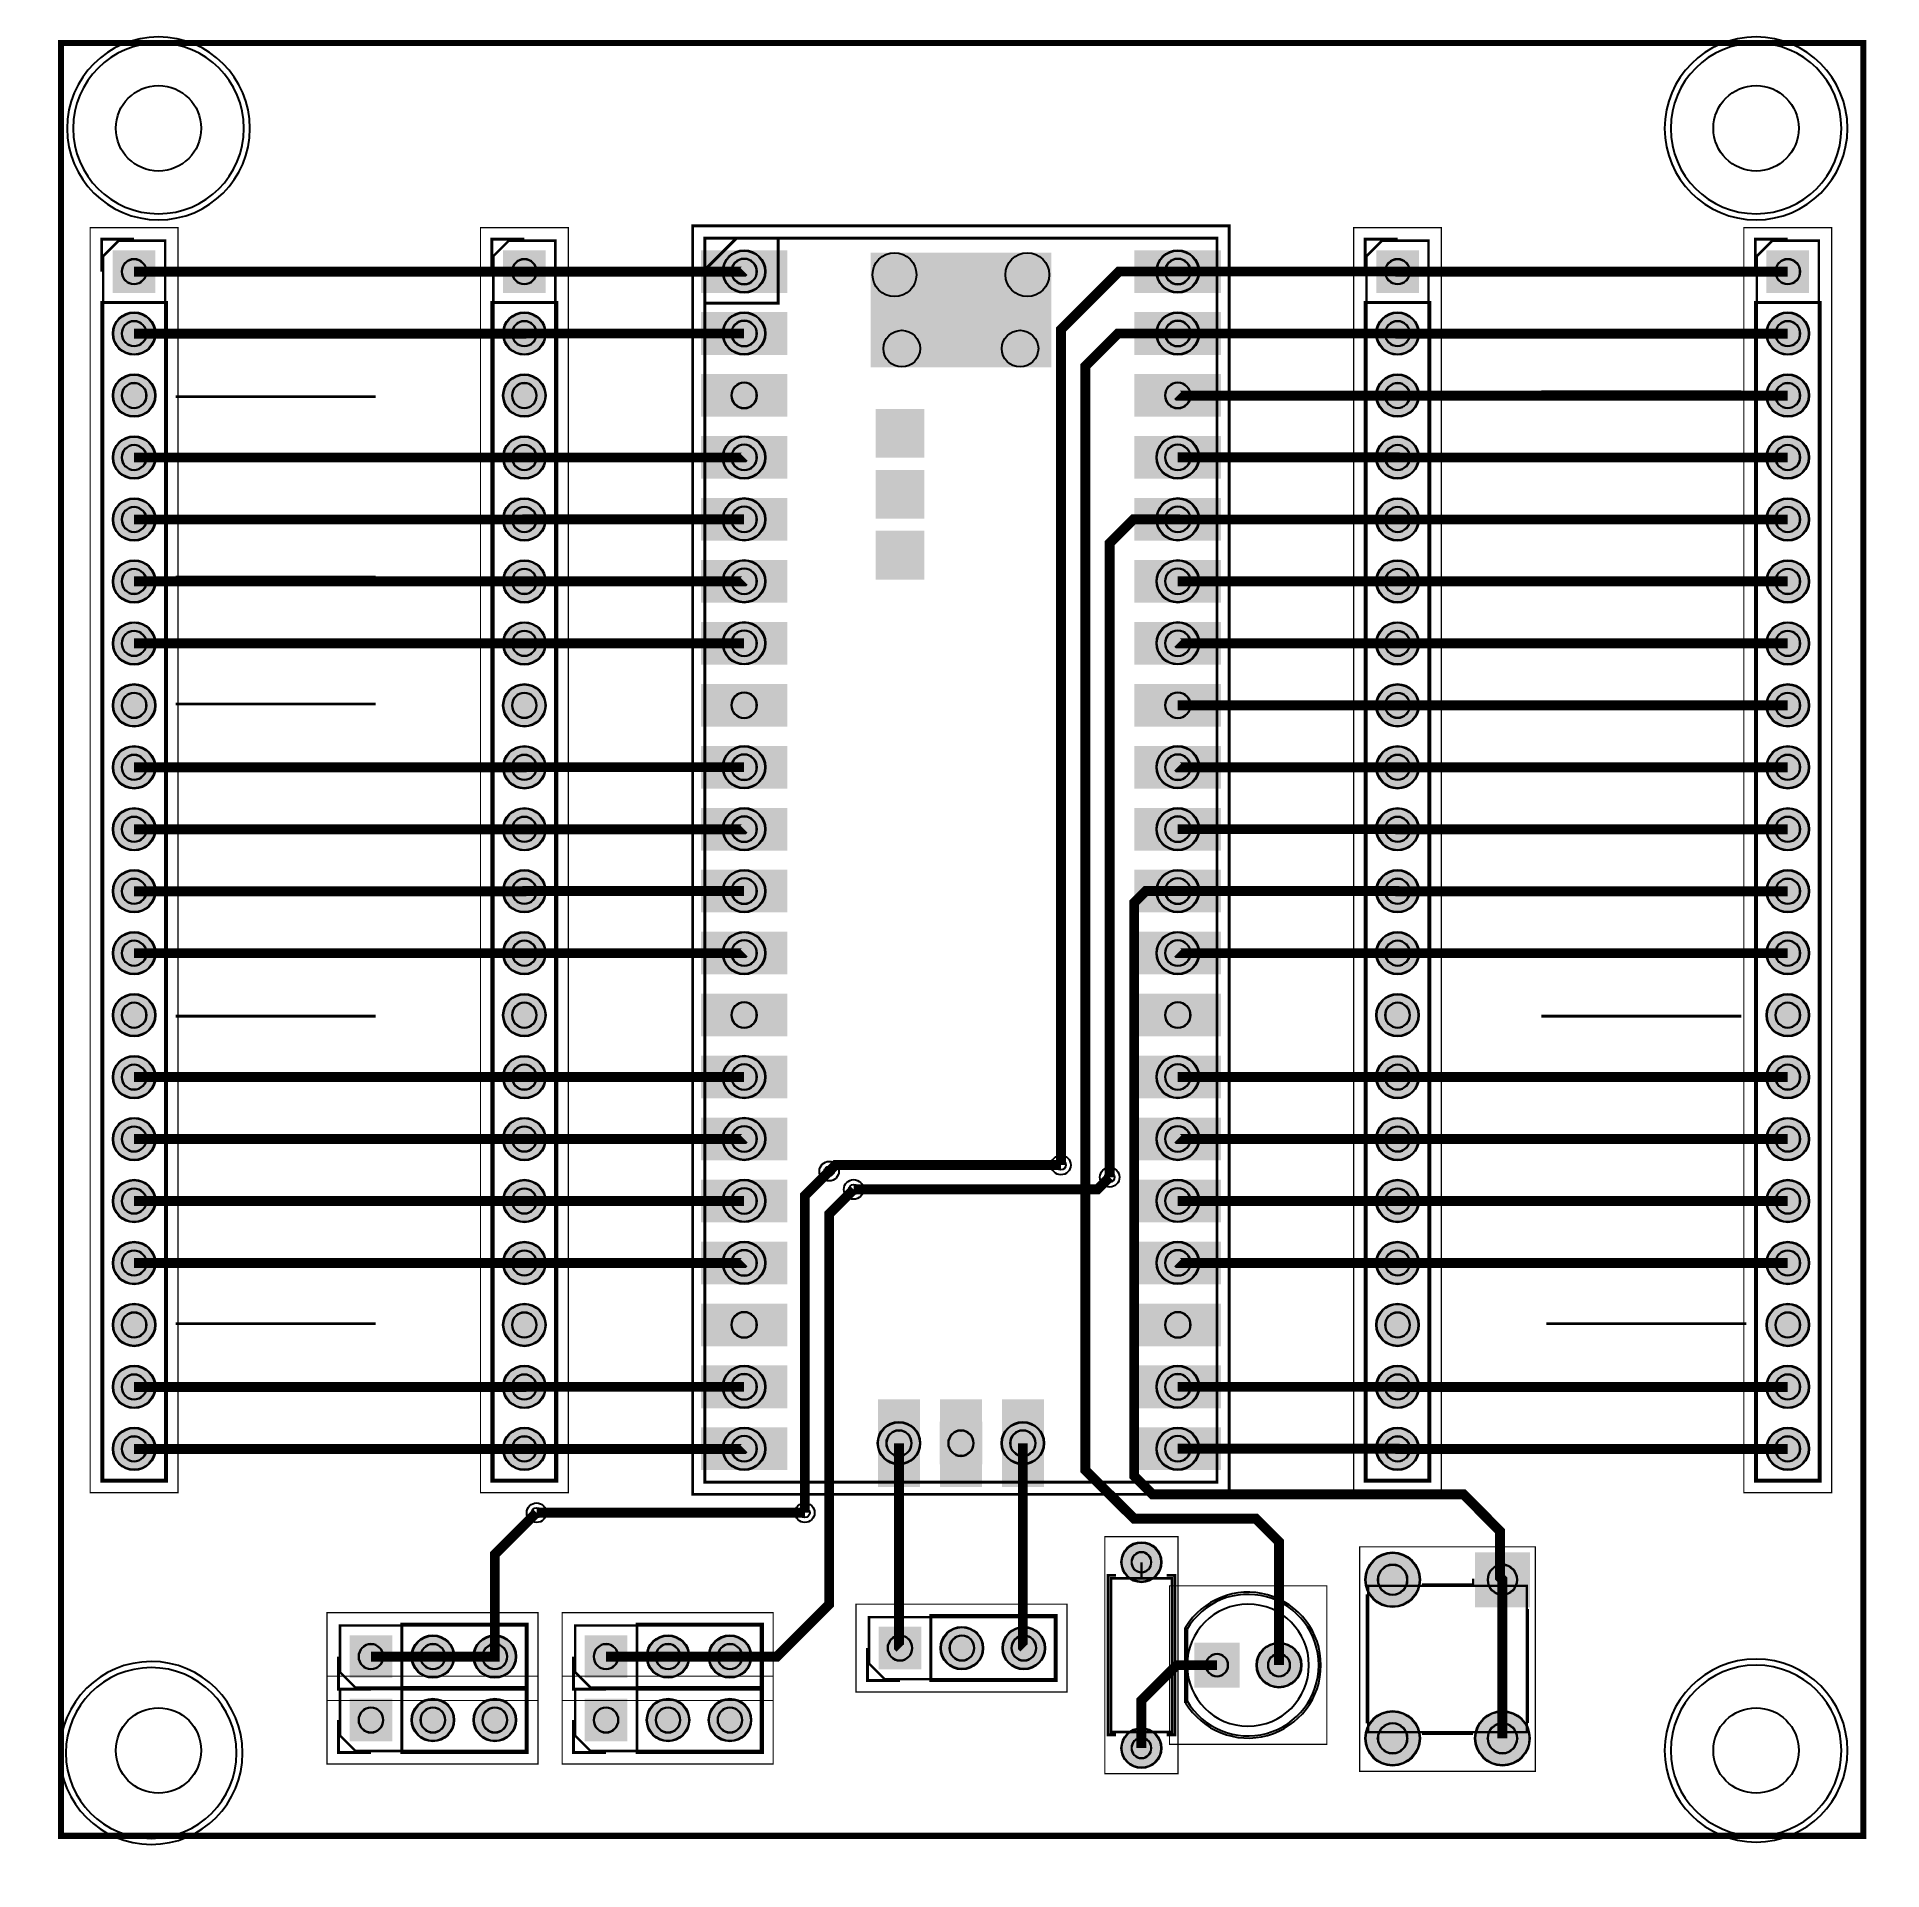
# Model space of a CAD drawing. Extents: x 2068 to 5046, y -5016 to -2057.
import ezdxf

# ---------------------------------------------------------------- set-up
doc = ezdxf.new("R2010")
doc.units = 9
for name, color, linetype, true_color in [('BoardOutline', 7, 'Continuous', 0xff00ff), ('BottomLayer', 7, 'Continuous', 0x0000ff), ('BottomSolderMaskLayer', 7, 'Continuous', 0xaa00ff), ('Document', 7, 'Continuous', 0xffffff), ('Hole', 7, 'Continuous', 0x222222), ('Mechanical', 7, 'Continuous', 0xf022f0), ('Multi-Layer', 7, 'Continuous', 0xc0c0c0), ('TopLayer', 7, 'Continuous', 0xff0000), ('TopPasteMaskLayer', 7, 'Continuous', 0x808080), ('TopSilkLayer', 7, 'Continuous', 0xffff00), ('TopSolderMaskLayer', 7, 'Continuous', 0x800080)]:
    doc.layers.add(name, color=color, linetype=linetype, true_color=true_color)

msp = doc.modelspace()

# ---------------------------------------------------------------- hatches: boundary and pattern name
at = {"layer": 'BottomSolderMaskLayer'}
for points in [[(2189.9, -2401.6), (2258.9, -2401.6), (2258.9, -2470.5), (2189.9, -2470.5)], [(2819.9, -2401.6), (2888.8, -2401.6), (2888.8, -2470.5), (2819.9, -2470.5)], [(3174.6, -2435.8, 1), (3243.5, -2435.8, 1)], [(3874.6, -2435.8, 1), (3943.5, -2435.8, 1)], [(4229.3, -2401.6), (4298.2, -2401.6), (4298.2, -2470.5), (4229.3, -2470.5)], [(4859.2, -2401.6), (4928.2, -2401.6), (4928.2, -2470.5), (4859.2, -2470.5)], [(2189.9, -2536, 1), (2258.9, -2536, 1)], [(2819.9, -2536, 1), (2888.8, -2536, 1)], [(3174.6, -2535.8, 1), (3243.5, -2535.8, 1)], [(3874.6, -2535.8, 1), (3943.5, -2535.8, 1)], [(4229.3, -2536, 1), (4298.2, -2536, 1)], [(4859.2, -2536, 1), (4928.2, -2536, 1)], [(2189.9, -2636, 1), (2258.9, -2636, 1)], [(2819.9, -2636, 1), (2888.8, -2636, 1)], [(3174.6, -2601.4), (3243.5, -2601.4), (3243.5, -2670.3), (3174.6, -2670.3)], [(3874.6, -2601.4), (3943.5, -2601.4), (3943.5, -2670.3), (3874.6, -2670.3)], [(4229.3, -2636, 1), (4298.2, -2636, 1)], [(4859.2, -2636, 1), (4928.2, -2636, 1)], [(2189.9, -2736, 1), (2258.9, -2736, 1)], [(2819.9, -2736, 1), (2888.8, -2736, 1)], [(3174.6, -2735.8, 1), (3243.5, -2735.8, 1)], [(3874.6, -2735.8, 1), (3943.5, -2735.8, 1)], [(4229.3, -2736, 1), (4298.2, -2736, 1)], [(4859.2, -2736, 1), (4928.2, -2736, 1)], [(2189.9, -2836, 1), (2258.9, -2836, 1)], [(2819.9, -2836, 1), (2888.8, -2836, 1)], [(3174.6, -2835.8, 1), (3243.5, -2835.8, 1)], [(3874.6, -2835.8, 1), (3943.5, -2835.8, 1)], [(4229.3, -2836, 1), (4298.2, -2836, 1)], [(4859.2, -2836, 1), (4928.2, -2836, 1)], [(2189.9, -2936, 1), (2258.9, -2936, 1)], [(2819.9, -2936, 1), (2888.8, -2936, 1)], [(3174.6, -2935.8, 1), (3243.5, -2935.8, 1)], [(3874.6, -2935.8, 1), (3943.5, -2935.8, 1)], [(4229.3, -2936, 1), (4298.2, -2936, 1)], [(4859.2, -2936, 1), (4928.2, -2936, 1)], [(2189.9, -3036, 1), (2258.9, -3036, 1)], [(2819.9, -3036, 1), (2888.8, -3036, 1)], [(3174.6, -3035.8, 1), (3243.5, -3035.8, 1)], [(3874.6, -3035.8, 1), (3943.5, -3035.8, 1)], [(4229.3, -3036, 1), (4298.2, -3036, 1)], [(4859.2, -3036, 1), (4928.2, -3036, 1)], [(2189.9, -3136, 1), (2258.9, -3136, 1)], [(2819.9, -3136, 1), (2888.8, -3136, 1)], [(3174.6, -3101.4), (3243.5, -3101.4), (3243.5, -3170.3), (3174.6, -3170.3)], [(3874.6, -3101.4), (3943.5, -3101.4), (3943.5, -3170.3), (3874.6, -3170.3)], [(4229.3, -3136, 1), (4298.2, -3136, 1)], [(4859.2, -3136, 1), (4928.2, -3136, 1)], [(2189.9, -3236, 1), (2258.9, -3236, 1)], [(2819.9, -3236, 1), (2888.8, -3236, 1)], [(3174.6, -3235.8, 1), (3243.5, -3235.8, 1)], [(3874.6, -3235.8, 1), (3943.5, -3235.8, 1)], [(4229.3, -3236, 1), (4298.2, -3236, 1)], [(4859.2, -3236, 1), (4928.2, -3236, 1)], [(2189.9, -3336, 1), (2258.9, -3336, 1)], [(2819.9, -3336, 1), (2888.8, -3336, 1)], [(3174.6, -3335.8, 1), (3243.5, -3335.8, 1)], [(3874.6, -3335.8, 1), (3943.5, -3335.8, 1)], [(4229.3, -3336, 1), (4298.2, -3336, 1)], [(4859.2, -3336, 1), (4928.2, -3336, 1)], [(2189.9, -3436, 1), (2258.9, -3436, 1)], [(2819.9, -3436, 1), (2888.8, -3436, 1)], [(3174.6, -3435.8, 1), (3243.5, -3435.8, 1)], [(3874.6, -3435.8, 1), (3943.5, -3435.8, 1)], [(4229.3, -3436, 1), (4298.2, -3436, 1)], [(4859.2, -3436, 1), (4928.2, -3436, 1)], [(2189.9, -3536, 1), (2258.9, -3536, 1)], [(2819.9, -3536, 1), (2888.8, -3536, 1)], [(3174.6, -3535.8, 1), (3243.5, -3535.8, 1)], [(3874.6, -3535.8, 1), (3943.5, -3535.8, 1)], [(4229.3, -3536, 1), (4298.2, -3536, 1)], [(4859.2, -3536, 1), (4928.2, -3536, 1)], [(2189.9, -3636, 1), (2258.9, -3636, 1)], [(2819.9, -3636, 1), (2888.8, -3636, 1)], [(3174.6, -3601.4), (3243.5, -3601.4), (3243.5, -3670.3), (3174.6, -3670.3)], [(3874.6, -3601.4), (3943.5, -3601.4), (3943.5, -3670.3), (3874.6, -3670.3)], [(4229.3, -3636, 1), (4298.2, -3636, 1)], [(4859.2, -3636, 1), (4928.2, -3636, 1)], [(2189.9, -3736, 1), (2258.9, -3736, 1)], [(2819.9, -3736, 1), (2888.8, -3736, 1)], [(3174.6, -3735.8, 1), (3243.5, -3735.8, 1)], [(3874.6, -3735.8, 1), (3943.5, -3735.8, 1)], [(4229.3, -3736, 1), (4298.2, -3736, 1)], [(4859.2, -3736, 1), (4928.2, -3736, 1)], [(2189.9, -3836, 1), (2258.9, -3836, 1)], [(2819.9, -3836, 1), (2888.8, -3836, 1)], [(3174.6, -3835.8, 1), (3243.5, -3835.8, 1)], [(3874.6, -3835.8, 1), (3943.5, -3835.8, 1)], [(4229.3, -3836, 1), (4298.2, -3836, 1)], [(4859.2, -3836, 1), (4928.2, -3836, 1)], [(2189.9, -3936, 1), (2258.9, -3936, 1)], [(2819.9, -3936, 1), (2888.8, -3936, 1)], [(3174.6, -3935.8, 1), (3243.5, -3935.8, 1)], [(3874.6, -3935.8, 1), (3943.5, -3935.8, 1)], [(4229.3, -3936, 1), (4298.2, -3936, 1)], [(4859.2, -3936, 1), (4928.2, -3936, 1)], [(2189.9, -4036, 1), (2258.9, -4036, 1)], [(2819.9, -4036, 1), (2888.8, -4036, 1)], [(3174.6, -4035.8, 1), (3243.5, -4035.8, 1)], [(3874.6, -4035.8, 1), (3943.5, -4035.8, 1)], [(4229.3, -4036, 1), (4298.2, -4036, 1)], [(4859.2, -4036, 1), (4928.2, -4036, 1)], [(2189.9, -4136, 1), (2258.9, -4136, 1)], [(2819.9, -4136, 1), (2888.8, -4136, 1)], [(3174.6, -4101.4), (3243.5, -4101.4), (3243.5, -4170.3), (3174.6, -4170.3)], [(3874.6, -4101.4), (3943.5, -4101.4), (3943.5, -4170.3), (3874.6, -4170.3)], [(4229.3, -4136, 1), (4298.2, -4136, 1)], [(4859.2, -4136, 1), (4928.2, -4136, 1)], [(2189.9, -4236, 1), (2258.9, -4236, 1)], [(2819.9, -4236, 1), (2888.8, -4236, 1)], [(3174.6, -4235.8, 1), (3243.5, -4235.8, 1)], [(3874.6, -4235.8, 1), (3943.5, -4235.8, 1)], [(4229.3, -4236, 1), (4298.2, -4236, 1)], [(4859.2, -4236, 1), (4928.2, -4236, 1)], [(2189.9, -4336, 1), (2258.9, -4336, 1)], [(2819.9, -4336, 1), (2888.8, -4336, 1)], [(3174.6, -4335.8, 1), (3243.5, -4335.8, 1)], [(3424.6, -4326.8, 1), (3493.5, -4326.8, 1)], [(3524.6, -4292.3), (3593.5, -4292.3), (3593.5, -4361.2), (3524.6, -4361.2)], [(3624.6, -4326.8, 1), (3693.5, -4326.8, 1)], [(3874.6, -4335.8, 1), (3943.5, -4335.8, 1)], [(4229.3, -4336, 1), (4298.2, -4336, 1)], [(4859.2, -4336, 1), (4928.2, -4336, 1)], [(3817.9, -4518.9, 1), (3882.9, -4518.9, 1)], [(4211.6, -4547.2, 1), (4300.2, -4547.2, 1)], [(4477.4, -4502.9), (4477.4, -4591.5), (4388.8, -4591.5), (4388.8, -4502.9)], [(2572.2, -4705.7), (2572.2, -4636.8), (2641.2, -4636.8), (2641.2, -4705.7)], [(2672.2, -4671.2, 1), (2741.2, -4671.2, 1)], [(2772.2, -4671.2, 1), (2841.2, -4671.2, 1)], [(2951.7, -4705.7), (2951.7, -4636.8), (3020.7, -4636.8), (3020.7, -4705.7)], [(3051.7, -4671.2, 1), (3120.7, -4671.2, 1)], [(3151.7, -4671.2, 1), (3220.7, -4671.2, 1)], [(3426.2, -4691.9), (3426.2, -4623), (3495.1, -4623), (3495.1, -4691.9)], [(3526.2, -4657.5, 1), (3595.1, -4657.5, 1)], [(3626.2, -4657.5, 1), (3695.1, -4657.5, 1)], [(3936, -4648.6), (4008.9, -4648.6), (4008.9, -4721.5), (3936, -4721.5)], [(4036, -4685, 1), (4108.9, -4685, 1)], [(2572.2, -4808.1), (2572.2, -4739.1), (2641.2, -4739.1), (2641.2, -4808.1)], [(2672.2, -4773.6, 1), (2741.2, -4773.6, 1)], [(2772.2, -4773.6, 1), (2841.2, -4773.6, 1)], [(2951.7, -4808.1), (2951.7, -4739.1), (3020.7, -4739.1), (3020.7, -4808.1)], [(3051.7, -4773.6, 1), (3120.7, -4773.6, 1)], [(3151.7, -4773.6, 1), (3220.7, -4773.6, 1)], [(4211.6, -4803.1, 1), (4300.2, -4803.1, 1)], [(4388.8, -4803.1, 1), (4477.4, -4803.1, 1)], [(3817.9, -4818.9, 1), (3882.9, -4818.9, 1)]]:
    msp.add_hatch(color=256, dxfattribs=at).paths.add_polyline_path(points)
at = {"layer": 'Document'}
for points in [[(3704.7, -2590.6), (3413.4, -2590.6), (3413.4, -2405.5), (3704.7, -2405.5)], [(3500, -2736.2), (3421.2, -2736.2), (3421.2, -2657.5), (3500, -2657.5)], [(3500, -2834.6), (3421.2, -2834.6), (3421.2, -2755.9), (3500, -2755.9)], [(3500, -2933.1), (3421.2, -2933.1), (3421.2, -2854.3), (3500, -2854.3)]]:
    msp.add_hatch(color=256, dxfattribs=at).paths.add_polyline_path(points)
at = {"layer": 'Multi-Layer'}
for points in [[(2190.9, -2402.6), (2257.9, -2402.6), (2257.9, -2469.5), (2190.9, -2469.5)], [(2820.9, -2402.6), (2887.8, -2402.6), (2887.8, -2469.5), (2820.9, -2469.5)], [(3175.6, -2435.8, 1), (3242.5, -2435.8, 1)], [(3875.6, -2435.8, 1), (3942.5, -2435.8, 1)], [(4230.3, -2402.6), (4297.2, -2402.6), (4297.2, -2469.5), (4230.3, -2469.5)], [(4860.2, -2402.6), (4927.2, -2402.6), (4927.2, -2469.5), (4860.2, -2469.5)], [(2190.9, -2536, 1), (2257.9, -2536, 1)], [(2820.9, -2536, 1), (2887.8, -2536, 1)], [(3175.6, -2535.8, 1), (3242.5, -2535.8, 1)], [(3875.6, -2535.8, 1), (3942.5, -2535.8, 1)], [(4230.3, -2536, 1), (4297.2, -2536, 1)], [(4860.2, -2536, 1), (4927.2, -2536, 1)], [(2190.9, -2636, 1), (2257.9, -2636, 1)], [(2820.9, -2636, 1), (2887.8, -2636, 1)], [(3175.6, -2602.4), (3242.5, -2602.4), (3242.5, -2669.3), (3175.6, -2669.3)], [(3875.6, -2602.4), (3942.5, -2602.4), (3942.5, -2669.3), (3875.6, -2669.3)], [(4230.3, -2636, 1), (4297.2, -2636, 1)], [(4860.2, -2636, 1), (4927.2, -2636, 1)], [(2190.9, -2736, 1), (2257.9, -2736, 1)], [(2820.9, -2736, 1), (2887.8, -2736, 1)], [(3175.6, -2735.8, 1), (3242.5, -2735.8, 1)], [(3875.6, -2735.8, 1), (3942.5, -2735.8, 1)], [(4230.3, -2736, 1), (4297.2, -2736, 1)], [(4860.2, -2736, 1), (4927.2, -2736, 1)], [(2190.9, -2836, 1), (2257.9, -2836, 1)], [(2820.9, -2836, 1), (2887.8, -2836, 1)], [(3175.6, -2835.8, 1), (3242.5, -2835.8, 1)], [(3875.6, -2835.8, 1), (3942.5, -2835.8, 1)], [(4230.3, -2836, 1), (4297.2, -2836, 1)], [(4860.2, -2836, 1), (4927.2, -2836, 1)], [(2190.9, -2936, 1), (2257.9, -2936, 1)], [(2820.9, -2936, 1), (2887.8, -2936, 1)], [(3175.6, -2935.8, 1), (3242.5, -2935.8, 1)], [(3875.6, -2935.8, 1), (3942.5, -2935.8, 1)], [(4230.3, -2936, 1), (4297.2, -2936, 1)], [(4860.2, -2936, 1), (4927.2, -2936, 1)], [(2190.9, -3036, 1), (2257.9, -3036, 1)], [(2820.9, -3036, 1), (2887.8, -3036, 1)], [(3175.6, -3035.8, 1), (3242.5, -3035.8, 1)], [(3875.6, -3035.8, 1), (3942.5, -3035.8, 1)], [(4230.3, -3036, 1), (4297.2, -3036, 1)], [(4860.2, -3036, 1), (4927.2, -3036, 1)], [(2190.9, -3136, 1), (2257.9, -3136, 1)], [(2820.9, -3136, 1), (2887.8, -3136, 1)], [(3175.6, -3102.4), (3242.5, -3102.4), (3242.5, -3169.3), (3175.6, -3169.3)], [(3875.6, -3102.4), (3942.5, -3102.4), (3942.5, -3169.3), (3875.6, -3169.3)], [(4230.3, -3136, 1), (4297.2, -3136, 1)], [(4860.2, -3136, 1), (4927.2, -3136, 1)], [(2190.9, -3236, 1), (2257.9, -3236, 1)], [(2820.9, -3236, 1), (2887.8, -3236, 1)], [(3175.6, -3235.8, 1), (3242.5, -3235.8, 1)], [(3875.6, -3235.8, 1), (3942.5, -3235.8, 1)], [(4230.3, -3236, 1), (4297.2, -3236, 1)], [(4860.2, -3236, 1), (4927.2, -3236, 1)], [(2190.9, -3336, 1), (2257.9, -3336, 1)], [(2820.9, -3336, 1), (2887.8, -3336, 1)], [(3175.6, -3335.8, 1), (3242.5, -3335.8, 1)], [(3875.6, -3335.8, 1), (3942.5, -3335.8, 1)], [(4230.3, -3336, 1), (4297.2, -3336, 1)], [(4860.2, -3336, 1), (4927.2, -3336, 1)], [(2190.9, -3436, 1), (2257.9, -3436, 1)], [(2820.9, -3436, 1), (2887.8, -3436, 1)], [(3175.6, -3435.8, 1), (3242.5, -3435.8, 1)], [(3875.6, -3435.8, 1), (3942.5, -3435.8, 1)], [(4230.3, -3436, 1), (4297.2, -3436, 1)], [(4860.2, -3436, 1), (4927.2, -3436, 1)], [(2190.9, -3536, 1), (2257.9, -3536, 1)], [(2820.9, -3536, 1), (2887.8, -3536, 1)], [(3175.6, -3535.8, 1), (3242.5, -3535.8, 1)], [(3875.6, -3535.8, 1), (3942.5, -3535.8, 1)], [(4230.3, -3536, 1), (4297.2, -3536, 1)], [(4860.2, -3536, 1), (4927.2, -3536, 1)], [(2190.9, -3636, 1), (2257.9, -3636, 1)], [(2820.9, -3636, 1), (2887.8, -3636, 1)], [(3175.6, -3602.4), (3242.5, -3602.4), (3242.5, -3669.3), (3175.6, -3669.3)], [(3875.6, -3602.4), (3942.5, -3602.4), (3942.5, -3669.3), (3875.6, -3669.3)], [(4230.3, -3636, 1), (4297.2, -3636, 1)], [(4860.2, -3636, 1), (4927.2, -3636, 1)], [(2190.9, -3736, 1), (2257.9, -3736, 1)], [(2820.9, -3736, 1), (2887.8, -3736, 1)], [(3175.6, -3735.8, 1), (3242.5, -3735.8, 1)], [(3875.6, -3735.8, 1), (3942.5, -3735.8, 1)], [(4230.3, -3736, 1), (4297.2, -3736, 1)], [(4860.2, -3736, 1), (4927.2, -3736, 1)], [(2190.9, -3836, 1), (2257.9, -3836, 1)], [(2820.9, -3836, 1), (2887.8, -3836, 1)], [(3175.6, -3835.8, 1), (3242.5, -3835.8, 1)], [(3875.6, -3835.8, 1), (3942.5, -3835.8, 1)], [(4230.3, -3836, 1), (4297.2, -3836, 1)], [(4860.2, -3836, 1), (4927.2, -3836, 1)], [(2190.9, -3936, 1), (2257.9, -3936, 1)], [(2820.9, -3936, 1), (2887.8, -3936, 1)], [(3175.6, -3935.8, 1), (3242.5, -3935.8, 1)], [(3875.6, -3935.8, 1), (3942.5, -3935.8, 1)], [(4230.3, -3936, 1), (4297.2, -3936, 1)], [(4860.2, -3936, 1), (4927.2, -3936, 1)], [(2190.9, -4036, 1), (2257.9, -4036, 1)], [(2820.9, -4036, 1), (2887.8, -4036, 1)], [(3175.6, -4035.8, 1), (3242.5, -4035.8, 1)], [(3875.6, -4035.8, 1), (3942.5, -4035.8, 1)], [(4230.3, -4036, 1), (4297.2, -4036, 1)], [(4860.2, -4036, 1), (4927.2, -4036, 1)], [(2190.9, -4136, 1), (2257.9, -4136, 1)], [(2820.9, -4136, 1), (2887.8, -4136, 1)], [(3175.6, -4102.4), (3242.5, -4102.4), (3242.5, -4169.3), (3175.6, -4169.3)], [(3875.6, -4102.4), (3942.5, -4102.4), (3942.5, -4169.3), (3875.6, -4169.3)], [(4230.3, -4136, 1), (4297.2, -4136, 1)], [(4860.2, -4136, 1), (4927.2, -4136, 1)], [(2190.9, -4236, 1), (2257.9, -4236, 1)], [(2820.9, -4236, 1), (2887.8, -4236, 1)], [(3175.6, -4235.8, 1), (3242.5, -4235.8, 1)], [(3875.6, -4235.8, 1), (3942.5, -4235.8, 1)], [(4230.3, -4236, 1), (4297.2, -4236, 1)], [(4860.2, -4236, 1), (4927.2, -4236, 1)], [(2190.9, -4336, 1), (2257.9, -4336, 1)], [(2820.9, -4336, 1), (2887.8, -4336, 1)], [(3175.6, -4335.8, 1), (3242.5, -4335.8, 1)], [(3425.6, -4326.8, 1), (3492.5, -4326.8, 1)], [(3525.6, -4293.3), (3592.5, -4293.3), (3592.5, -4360.2), (3525.6, -4360.2)], [(3625.6, -4326.8, 1), (3692.5, -4326.8, 1)], [(3875.6, -4335.8, 1), (3942.5, -4335.8, 1)], [(4230.3, -4336, 1), (4297.2, -4336, 1)], [(4860.2, -4336, 1), (4927.2, -4336, 1)], [(3818.9, -4518.9, 1), (3881.9, -4518.9, 1)], [(4212.6, -4547.2, 1), (4299.2, -4547.2, 1)], [(4476.4, -4503.9), (4476.4, -4590.5), (4389.8, -4590.5), (4389.8, -4503.9)], [(2573.2, -4704.7), (2573.2, -4637.8), (2640.2, -4637.8), (2640.2, -4704.7)], [(2673.2, -4671.2, 1), (2740.2, -4671.2, 1)], [(2773.2, -4671.2, 1), (2840.2, -4671.2, 1)], [(2952.7, -4704.7), (2952.7, -4637.8), (3019.7, -4637.8), (3019.7, -4704.7)], [(3052.7, -4671.2, 1), (3119.7, -4671.2, 1)], [(3152.7, -4671.2, 1), (3219.7, -4671.2, 1)], [(3427.2, -4690.9), (3427.2, -4624), (3494.1, -4624), (3494.1, -4690.9)], [(3527.2, -4657.5, 1), (3594.1, -4657.5, 1)], [(3627.2, -4657.5, 1), (3694.1, -4657.5, 1)], [(3937, -4649.6), (4007.9, -4649.6), (4007.9, -4720.5), (3937, -4720.5)], [(4037, -4685, 1), (4107.9, -4685, 1)], [(2573.2, -4807.1), (2573.2, -4740.1), (2640.2, -4740.1), (2640.2, -4807.1)], [(2673.2, -4773.6, 1), (2740.2, -4773.6, 1)], [(2773.2, -4773.6, 1), (2840.2, -4773.6, 1)], [(2952.7, -4807.1), (2952.7, -4740.1), (3019.7, -4740.1), (3019.7, -4807.1)], [(3052.7, -4773.6, 1), (3119.7, -4773.6, 1)], [(3152.7, -4773.6, 1), (3219.7, -4773.6, 1)], [(4212.6, -4803.1, 1), (4299.2, -4803.1, 1)], [(4389.8, -4803.1, 1), (4476.4, -4803.1, 1)], [(3818.9, -4818.9, 1), (3881.9, -4818.9, 1)]]:
    msp.add_hatch(color=256, dxfattribs=at).paths.add_polyline_path(points)
at = {"layer": 'TopLayer'}
for points in [[(3140.2, -2402.4), (3277.9, -2402.4), (3277.9, -2469.3), (3140.2, -2469.3)], [(3840.2, -2402.4), (3977.9, -2402.4), (3977.9, -2469.3), (3840.2, -2469.3)], [(3140.2, -2502.4), (3277.9, -2502.4), (3277.9, -2569.3), (3140.2, -2569.3)], [(3840.2, -2502.4), (3977.9, -2502.4), (3977.9, -2569.3), (3840.2, -2569.3)], [(3140.2, -2602.4), (3277.9, -2602.4), (3277.9, -2669.3), (3140.2, -2669.3)], [(3840.2, -2602.4), (3977.9, -2602.4), (3977.9, -2669.3), (3840.2, -2669.3)], [(3140.2, -2702.4), (3277.9, -2702.4), (3277.9, -2769.3), (3140.2, -2769.3)], [(3840.2, -2702.4), (3977.9, -2702.4), (3977.9, -2769.3), (3840.2, -2769.3)], [(3140.2, -2802.4), (3277.9, -2802.4), (3277.9, -2869.3), (3140.2, -2869.3)], [(3840.2, -2802.4), (3977.9, -2802.4), (3977.9, -2869.3), (3840.2, -2869.3)], [(3140.2, -2902.4), (3277.9, -2902.4), (3277.9, -2969.3), (3140.2, -2969.3)], [(3840.2, -2902.4), (3977.9, -2902.4), (3977.9, -2969.3), (3840.2, -2969.3)], [(3140.2, -3002.4), (3277.9, -3002.4), (3277.9, -3069.3), (3140.2, -3069.3)], [(3840.2, -3002.4), (3977.9, -3002.4), (3977.9, -3069.3), (3840.2, -3069.3)], [(3140.2, -3102.4), (3277.9, -3102.4), (3277.9, -3169.3), (3140.2, -3169.3)], [(3840.2, -3102.4), (3977.9, -3102.4), (3977.9, -3169.3), (3840.2, -3169.3)], [(3140.2, -3202.4), (3277.9, -3202.4), (3277.9, -3269.3), (3140.2, -3269.3)], [(3840.2, -3202.4), (3977.9, -3202.4), (3977.9, -3269.3), (3840.2, -3269.3)], [(3140.2, -3302.4), (3277.9, -3302.4), (3277.9, -3369.3), (3140.2, -3369.3)], [(3840.2, -3302.4), (3977.9, -3302.4), (3977.9, -3369.3), (3840.2, -3369.3)], [(3140.2, -3402.4), (3277.9, -3402.4), (3277.9, -3469.3), (3140.2, -3469.3)], [(3840.2, -3402.4), (3977.9, -3402.4), (3977.9, -3469.3), (3840.2, -3469.3)], [(3140.2, -3502.4), (3277.9, -3502.4), (3277.9, -3569.3), (3140.2, -3569.3)], [(3840.2, -3502.4), (3977.9, -3502.4), (3977.9, -3569.3), (3840.2, -3569.3)], [(3140.2, -3602.4), (3277.9, -3602.4), (3277.9, -3669.3), (3140.2, -3669.3)], [(3840.2, -3602.4), (3977.9, -3602.4), (3977.9, -3669.3), (3840.2, -3669.3)], [(3140.2, -3702.4), (3277.9, -3702.4), (3277.9, -3769.3), (3140.2, -3769.3)], [(3840.2, -3702.4), (3977.9, -3702.4), (3977.9, -3769.3), (3840.2, -3769.3)], [(3140.2, -3802.4), (3277.9, -3802.4), (3277.9, -3869.3), (3140.2, -3869.3)], [(3840.2, -3802.4), (3977.9, -3802.4), (3977.9, -3869.3), (3840.2, -3869.3)], [(3140.2, -3902.4), (3277.9, -3902.4), (3277.9, -3969.3), (3140.2, -3969.3)], [(3840.2, -3902.4), (3977.9, -3902.4), (3977.9, -3969.3), (3840.2, -3969.3)], [(3140.2, -4002.4), (3277.9, -4002.4), (3277.9, -4069.3), (3140.2, -4069.3)], [(3840.2, -4002.4), (3977.9, -4002.4), (3977.9, -4069.3), (3840.2, -4069.3)], [(3140.2, -4102.4), (3277.9, -4102.4), (3277.9, -4169.3), (3140.2, -4169.3)], [(3840.2, -4102.4), (3977.9, -4102.4), (3977.9, -4169.3), (3840.2, -4169.3)], [(3140.2, -4202.4), (3277.9, -4202.4), (3277.9, -4269.3), (3140.2, -4269.3)], [(3840.2, -4202.4), (3977.9, -4202.4), (3977.9, -4269.3), (3840.2, -4269.3)], [(3425.6, -4395.7), (3425.6, -4257.9), (3492.5, -4257.9), (3492.5, -4395.7)], [(3525.6, -4395.7), (3525.6, -4257.9), (3592.5, -4257.9), (3592.5, -4395.7)], [(3625.6, -4395.7), (3625.6, -4257.9), (3692.5, -4257.9), (3692.5, -4395.7)], [(3140.2, -4302.4), (3277.9, -4302.4), (3277.9, -4369.3), (3140.2, -4369.3)], [(3840.2, -4302.4), (3977.9, -4302.4), (3977.9, -4369.3), (3840.2, -4369.3)]]:
    msp.add_hatch(color=256, dxfattribs=at).paths.add_polyline_path(points)
at = {"layer": 'TopPasteMaskLayer'}
for points in [[(3140.2, -2402.4), (3277.9, -2402.4), (3277.9, -2469.3), (3140.2, -2469.3)], [(3840.2, -2402.4), (3977.9, -2402.4), (3977.9, -2469.3), (3840.2, -2469.3)], [(3140.2, -2502.4), (3277.9, -2502.4), (3277.9, -2569.3), (3140.2, -2569.3)], [(3840.2, -2502.4), (3977.9, -2502.4), (3977.9, -2569.3), (3840.2, -2569.3)], [(3140.2, -2602.4), (3277.9, -2602.4), (3277.9, -2669.3), (3140.2, -2669.3)], [(3840.2, -2602.4), (3977.9, -2602.4), (3977.9, -2669.3), (3840.2, -2669.3)], [(3140.2, -2702.4), (3277.9, -2702.4), (3277.9, -2769.3), (3140.2, -2769.3)], [(3840.2, -2702.4), (3977.9, -2702.4), (3977.9, -2769.3), (3840.2, -2769.3)], [(3140.2, -2802.4), (3277.9, -2802.4), (3277.9, -2869.3), (3140.2, -2869.3)], [(3840.2, -2802.4), (3977.9, -2802.4), (3977.9, -2869.3), (3840.2, -2869.3)], [(3140.2, -2902.4), (3277.9, -2902.4), (3277.9, -2969.3), (3140.2, -2969.3)], [(3840.2, -2902.4), (3977.9, -2902.4), (3977.9, -2969.3), (3840.2, -2969.3)], [(3140.2, -3002.4), (3277.9, -3002.4), (3277.9, -3069.3), (3140.2, -3069.3)], [(3840.2, -3002.4), (3977.9, -3002.4), (3977.9, -3069.3), (3840.2, -3069.3)], [(3140.2, -3102.4), (3277.9, -3102.4), (3277.9, -3169.3), (3140.2, -3169.3)], [(3840.2, -3102.4), (3977.9, -3102.4), (3977.9, -3169.3), (3840.2, -3169.3)], [(3140.2, -3202.4), (3277.9, -3202.4), (3277.9, -3269.3), (3140.2, -3269.3)], [(3840.2, -3202.4), (3977.9, -3202.4), (3977.9, -3269.3), (3840.2, -3269.3)], [(3140.2, -3302.4), (3277.9, -3302.4), (3277.9, -3369.3), (3140.2, -3369.3)], [(3840.2, -3302.4), (3977.9, -3302.4), (3977.9, -3369.3), (3840.2, -3369.3)], [(3140.2, -3402.4), (3277.9, -3402.4), (3277.9, -3469.3), (3140.2, -3469.3)], [(3840.2, -3402.4), (3977.9, -3402.4), (3977.9, -3469.3), (3840.2, -3469.3)], [(3140.2, -3502.4), (3277.9, -3502.4), (3277.9, -3569.3), (3140.2, -3569.3)], [(3840.2, -3502.4), (3977.9, -3502.4), (3977.9, -3569.3), (3840.2, -3569.3)], [(3140.2, -3602.4), (3277.9, -3602.4), (3277.9, -3669.3), (3140.2, -3669.3)], [(3840.2, -3602.4), (3977.9, -3602.4), (3977.9, -3669.3), (3840.2, -3669.3)], [(3140.2, -3702.4), (3277.9, -3702.4), (3277.9, -3769.3), (3140.2, -3769.3)], [(3840.2, -3702.4), (3977.9, -3702.4), (3977.9, -3769.3), (3840.2, -3769.3)], [(3140.2, -3802.4), (3277.9, -3802.4), (3277.9, -3869.3), (3140.2, -3869.3)], [(3840.2, -3802.4), (3977.9, -3802.4), (3977.9, -3869.3), (3840.2, -3869.3)], [(3140.2, -3902.4), (3277.9, -3902.4), (3277.9, -3969.3), (3140.2, -3969.3)], [(3840.2, -3902.4), (3977.9, -3902.4), (3977.9, -3969.3), (3840.2, -3969.3)], [(3140.2, -4002.4), (3277.9, -4002.4), (3277.9, -4069.3), (3140.2, -4069.3)], [(3840.2, -4002.4), (3977.9, -4002.4), (3977.9, -4069.3), (3840.2, -4069.3)], [(3140.2, -4102.4), (3277.9, -4102.4), (3277.9, -4169.3), (3140.2, -4169.3)], [(3840.2, -4102.4), (3977.9, -4102.4), (3977.9, -4169.3), (3840.2, -4169.3)], [(3140.2, -4202.4), (3277.9, -4202.4), (3277.9, -4269.3), (3140.2, -4269.3)], [(3840.2, -4202.4), (3977.9, -4202.4), (3977.9, -4269.3), (3840.2, -4269.3)], [(3425.6, -4395.7), (3425.6, -4257.9), (3492.5, -4257.9), (3492.5, -4395.7)], [(3525.6, -4395.7), (3525.6, -4257.9), (3592.5, -4257.9), (3592.5, -4395.7)], [(3625.6, -4395.7), (3625.6, -4257.9), (3692.5, -4257.9), (3692.5, -4395.7)], [(3140.2, -4302.4), (3277.9, -4302.4), (3277.9, -4369.3), (3140.2, -4369.3)], [(3840.2, -4302.4), (3977.9, -4302.4), (3977.9, -4369.3), (3840.2, -4369.3)]]:
    msp.add_hatch(color=256, dxfattribs=at).paths.add_polyline_path(points)
at = {"layer": 'TopSolderMaskLayer'}
for points in [[(2189.9, -2401.6), (2258.9, -2401.6), (2258.9, -2470.5), (2189.9, -2470.5)], [(2819.9, -2401.6), (2888.8, -2401.6), (2888.8, -2470.5), (2819.9, -2470.5)], [(3139.2, -2401.4), (3278.9, -2401.4), (3278.9, -2470.3), (3139.2, -2470.3)], [(3174.6, -2435.8, 1), (3243.5, -2435.8, 1)], [(3839.2, -2401.4), (3978.9, -2401.4), (3978.9, -2470.3), (3839.2, -2470.3)], [(3874.6, -2435.8, 1), (3943.5, -2435.8, 1)], [(4229.3, -2401.6), (4298.2, -2401.6), (4298.2, -2470.5), (4229.3, -2470.5)], [(4859.2, -2401.6), (4928.2, -2401.6), (4928.2, -2470.5), (4859.2, -2470.5)], [(2189.9, -2536, 1), (2258.9, -2536, 1)], [(2819.9, -2536, 1), (2888.8, -2536, 1)], [(3139.2, -2501.4), (3278.9, -2501.4), (3278.9, -2570.3), (3139.2, -2570.3)], [(3174.6, -2535.8, 1), (3243.5, -2535.8, 1)], [(3839.2, -2501.4), (3978.9, -2501.4), (3978.9, -2570.3), (3839.2, -2570.3)], [(3874.6, -2535.8, 1), (3943.5, -2535.8, 1)], [(4229.3, -2536, 1), (4298.2, -2536, 1)], [(4859.2, -2536, 1), (4928.2, -2536, 1)], [(2189.9, -2636, 1), (2258.9, -2636, 1)], [(2819.9, -2636, 1), (2888.8, -2636, 1)], [(3139.2, -2601.4), (3278.9, -2601.4), (3278.9, -2670.3), (3139.2, -2670.3)], [(3174.6, -2601.4), (3243.5, -2601.4), (3243.5, -2670.3), (3174.6, -2670.3)], [(3839.2, -2601.4), (3978.9, -2601.4), (3978.9, -2670.3), (3839.2, -2670.3)], [(3874.6, -2601.4), (3943.5, -2601.4), (3943.5, -2670.3), (3874.6, -2670.3)], [(4229.3, -2636, 1), (4298.2, -2636, 1)], [(4859.2, -2636, 1), (4928.2, -2636, 1)], [(2189.9, -2736, 1), (2258.9, -2736, 1)], [(2819.9, -2736, 1), (2888.8, -2736, 1)], [(3139.2, -2701.4), (3278.9, -2701.4), (3278.9, -2770.3), (3139.2, -2770.3)], [(3174.6, -2735.8, 1), (3243.5, -2735.8, 1)], [(3839.2, -2701.4), (3978.9, -2701.4), (3978.9, -2770.3), (3839.2, -2770.3)], [(3874.6, -2735.8, 1), (3943.5, -2735.8, 1)], [(4229.3, -2736, 1), (4298.2, -2736, 1)], [(4859.2, -2736, 1), (4928.2, -2736, 1)], [(2189.9, -2836, 1), (2258.9, -2836, 1)], [(2819.9, -2836, 1), (2888.8, -2836, 1)], [(3139.2, -2801.4), (3278.9, -2801.4), (3278.9, -2870.3), (3139.2, -2870.3)], [(3174.6, -2835.8, 1), (3243.5, -2835.8, 1)], [(3839.2, -2801.4), (3978.9, -2801.4), (3978.9, -2870.3), (3839.2, -2870.3)], [(3874.6, -2835.8, 1), (3943.5, -2835.8, 1)], [(4229.3, -2836, 1), (4298.2, -2836, 1)], [(4859.2, -2836, 1), (4928.2, -2836, 1)], [(2189.9, -2936, 1), (2258.9, -2936, 1)], [(2819.9, -2936, 1), (2888.8, -2936, 1)], [(3139.2, -2901.4), (3278.9, -2901.4), (3278.9, -2970.3), (3139.2, -2970.3)], [(3174.6, -2935.8, 1), (3243.5, -2935.8, 1)], [(3839.2, -2901.4), (3978.9, -2901.4), (3978.9, -2970.3), (3839.2, -2970.3)], [(3874.6, -2935.8, 1), (3943.5, -2935.8, 1)], [(4229.3, -2936, 1), (4298.2, -2936, 1)], [(4859.2, -2936, 1), (4928.2, -2936, 1)], [(2189.9, -3036, 1), (2258.9, -3036, 1)], [(2819.9, -3036, 1), (2888.8, -3036, 1)], [(3139.2, -3001.4), (3278.9, -3001.4), (3278.9, -3070.3), (3139.2, -3070.3)], [(3174.6, -3035.8, 1), (3243.5, -3035.8, 1)], [(3839.2, -3001.4), (3978.9, -3001.4), (3978.9, -3070.3), (3839.2, -3070.3)], [(3874.6, -3035.8, 1), (3943.5, -3035.8, 1)], [(4229.3, -3036, 1), (4298.2, -3036, 1)], [(4859.2, -3036, 1), (4928.2, -3036, 1)], [(2189.9, -3136, 1), (2258.9, -3136, 1)], [(2819.9, -3136, 1), (2888.8, -3136, 1)], [(3139.2, -3101.4), (3278.9, -3101.4), (3278.9, -3170.3), (3139.2, -3170.3)], [(3174.6, -3101.4), (3243.5, -3101.4), (3243.5, -3170.3), (3174.6, -3170.3)], [(3839.2, -3101.4), (3978.9, -3101.4), (3978.9, -3170.3), (3839.2, -3170.3)], [(3874.6, -3101.4), (3943.5, -3101.4), (3943.5, -3170.3), (3874.6, -3170.3)], [(4229.3, -3136, 1), (4298.2, -3136, 1)], [(4859.2, -3136, 1), (4928.2, -3136, 1)], [(2189.9, -3236, 1), (2258.9, -3236, 1)], [(2819.9, -3236, 1), (2888.8, -3236, 1)], [(3139.2, -3201.4), (3278.9, -3201.4), (3278.9, -3270.3), (3139.2, -3270.3)], [(3174.6, -3235.8, 1), (3243.5, -3235.8, 1)], [(3839.2, -3201.4), (3978.9, -3201.4), (3978.9, -3270.3), (3839.2, -3270.3)], [(3874.6, -3235.8, 1), (3943.5, -3235.8, 1)], [(4229.3, -3236, 1), (4298.2, -3236, 1)], [(4859.2, -3236, 1), (4928.2, -3236, 1)], [(2189.9, -3336, 1), (2258.9, -3336, 1)], [(2819.9, -3336, 1), (2888.8, -3336, 1)], [(3139.2, -3301.4), (3278.9, -3301.4), (3278.9, -3370.3), (3139.2, -3370.3)], [(3174.6, -3335.8, 1), (3243.5, -3335.8, 1)], [(3839.2, -3301.4), (3978.9, -3301.4), (3978.9, -3370.3), (3839.2, -3370.3)], [(3874.6, -3335.8, 1), (3943.5, -3335.8, 1)], [(4229.3, -3336, 1), (4298.2, -3336, 1)], [(4859.2, -3336, 1), (4928.2, -3336, 1)], [(2189.9, -3436, 1), (2258.9, -3436, 1)], [(2819.9, -3436, 1), (2888.8, -3436, 1)], [(3139.2, -3401.4), (3278.9, -3401.4), (3278.9, -3470.3), (3139.2, -3470.3)], [(3174.6, -3435.8, 1), (3243.5, -3435.8, 1)], [(3839.2, -3401.4), (3978.9, -3401.4), (3978.9, -3470.3), (3839.2, -3470.3)], [(3874.6, -3435.8, 1), (3943.5, -3435.8, 1)], [(4229.3, -3436, 1), (4298.2, -3436, 1)], [(4859.2, -3436, 1), (4928.2, -3436, 1)], [(2189.9, -3536, 1), (2258.9, -3536, 1)], [(2819.9, -3536, 1), (2888.8, -3536, 1)], [(3139.2, -3501.4), (3278.9, -3501.4), (3278.9, -3570.3), (3139.2, -3570.3)], [(3174.6, -3535.8, 1), (3243.5, -3535.8, 1)], [(3839.2, -3501.4), (3978.9, -3501.4), (3978.9, -3570.3), (3839.2, -3570.3)], [(3874.6, -3535.8, 1), (3943.5, -3535.8, 1)], [(4229.3, -3536, 1), (4298.2, -3536, 1)], [(4859.2, -3536, 1), (4928.2, -3536, 1)], [(2189.9, -3636, 1), (2258.9, -3636, 1)], [(2819.9, -3636, 1), (2888.8, -3636, 1)], [(3139.2, -3601.4), (3278.9, -3601.4), (3278.9, -3670.3), (3139.2, -3670.3)], [(3174.6, -3601.4), (3243.5, -3601.4), (3243.5, -3670.3), (3174.6, -3670.3)], [(3839.2, -3601.4), (3978.9, -3601.4), (3978.9, -3670.3), (3839.2, -3670.3)], [(3874.6, -3601.4), (3943.5, -3601.4), (3943.5, -3670.3), (3874.6, -3670.3)], [(4229.3, -3636, 1), (4298.2, -3636, 1)], [(4859.2, -3636, 1), (4928.2, -3636, 1)], [(2189.9, -3736, 1), (2258.9, -3736, 1)], [(2819.9, -3736, 1), (2888.8, -3736, 1)], [(3139.2, -3701.4), (3278.9, -3701.4), (3278.9, -3770.3), (3139.2, -3770.3)], [(3174.6, -3735.8, 1), (3243.5, -3735.8, 1)], [(3839.2, -3701.4), (3978.9, -3701.4), (3978.9, -3770.3), (3839.2, -3770.3)], [(3874.6, -3735.8, 1), (3943.5, -3735.8, 1)], [(4229.3, -3736, 1), (4298.2, -3736, 1)], [(4859.2, -3736, 1), (4928.2, -3736, 1)], [(2189.9, -3836, 1), (2258.9, -3836, 1)], [(2819.9, -3836, 1), (2888.8, -3836, 1)], [(3139.2, -3801.4), (3278.9, -3801.4), (3278.9, -3870.3), (3139.2, -3870.3)], [(3174.6, -3835.8, 1), (3243.5, -3835.8, 1)], [(3839.2, -3801.4), (3978.9, -3801.4), (3978.9, -3870.3), (3839.2, -3870.3)], [(3874.6, -3835.8, 1), (3943.5, -3835.8, 1)], [(4229.3, -3836, 1), (4298.2, -3836, 1)], [(4859.2, -3836, 1), (4928.2, -3836, 1)], [(2189.9, -3936, 1), (2258.9, -3936, 1)], [(2819.9, -3936, 1), (2888.8, -3936, 1)], [(3139.2, -3901.4), (3278.9, -3901.4), (3278.9, -3970.3), (3139.2, -3970.3)], [(3174.6, -3935.8, 1), (3243.5, -3935.8, 1)], [(3839.2, -3901.4), (3978.9, -3901.4), (3978.9, -3970.3), (3839.2, -3970.3)], [(3874.6, -3935.8, 1), (3943.5, -3935.8, 1)], [(4229.3, -3936, 1), (4298.2, -3936, 1)], [(4859.2, -3936, 1), (4928.2, -3936, 1)], [(2189.9, -4036, 1), (2258.9, -4036, 1)], [(2819.9, -4036, 1), (2888.8, -4036, 1)], [(3139.2, -4001.4), (3278.9, -4001.4), (3278.9, -4070.3), (3139.2, -4070.3)], [(3174.6, -4035.8, 1), (3243.5, -4035.8, 1)], [(3839.2, -4001.4), (3978.9, -4001.4), (3978.9, -4070.3), (3839.2, -4070.3)], [(3874.6, -4035.8, 1), (3943.5, -4035.8, 1)], [(4229.3, -4036, 1), (4298.2, -4036, 1)], [(4859.2, -4036, 1), (4928.2, -4036, 1)], [(2189.9, -4136, 1), (2258.9, -4136, 1)], [(2819.9, -4136, 1), (2888.8, -4136, 1)], [(3139.2, -4101.4), (3278.9, -4101.4), (3278.9, -4170.3), (3139.2, -4170.3)], [(3174.6, -4101.4), (3243.5, -4101.4), (3243.5, -4170.3), (3174.6, -4170.3)], [(3839.2, -4101.4), (3978.9, -4101.4), (3978.9, -4170.3), (3839.2, -4170.3)], [(3874.6, -4101.4), (3943.5, -4101.4), (3943.5, -4170.3), (3874.6, -4170.3)], [(4229.3, -4136, 1), (4298.2, -4136, 1)], [(4859.2, -4136, 1), (4928.2, -4136, 1)], [(2189.9, -4236, 1), (2258.9, -4236, 1)], [(2819.9, -4236, 1), (2888.8, -4236, 1)], [(3139.2, -4201.4), (3278.9, -4201.4), (3278.9, -4270.3), (3139.2, -4270.3)], [(3174.6, -4235.8, 1), (3243.5, -4235.8, 1)], [(3839.2, -4201.4), (3978.9, -4201.4), (3978.9, -4270.3), (3839.2, -4270.3)], [(3874.6, -4235.8, 1), (3943.5, -4235.8, 1)], [(4229.3, -4236, 1), (4298.2, -4236, 1)], [(4859.2, -4236, 1), (4928.2, -4236, 1)], [(3425.1, -4397.7), (3425.1, -4255.8), (3493, -4255.8), (3493, -4397.7)], [(3525.1, -4397.7), (3525.1, -4255.8), (3593, -4255.8), (3593, -4397.7)], [(3625.1, -4397.7), (3625.1, -4255.8), (3693, -4255.8), (3693, -4397.7)], [(2189.9, -4336, 1), (2258.9, -4336, 1)], [(2819.9, -4336, 1), (2888.8, -4336, 1)], [(3139.2, -4301.4), (3278.9, -4301.4), (3278.9, -4370.3), (3139.2, -4370.3)], [(3174.6, -4335.8, 1), (3243.5, -4335.8, 1)], [(3424.6, -4326.8, 1), (3493.5, -4326.8, 1)], [(3524.6, -4292.3), (3593.5, -4292.3), (3593.5, -4361.2), (3524.6, -4361.2)], [(3624.6, -4326.8, 1), (3693.5, -4326.8, 1)], [(3839.2, -4301.4), (3978.9, -4301.4), (3978.9, -4370.3), (3839.2, -4370.3)], [(3874.6, -4335.8, 1), (3943.5, -4335.8, 1)], [(4229.3, -4336, 1), (4298.2, -4336, 1)], [(4859.2, -4336, 1), (4928.2, -4336, 1)], [(3817.9, -4518.9, 1), (3882.9, -4518.9, 1)], [(4211.6, -4547.2, 1), (4300.2, -4547.2, 1)], [(4477.4, -4502.9), (4477.4, -4591.5), (4388.8, -4591.5), (4388.8, -4502.9)], [(2572.2, -4705.7), (2572.2, -4636.8), (2641.2, -4636.8), (2641.2, -4705.7)], [(2672.2, -4671.2, 1), (2741.2, -4671.2, 1)], [(2772.2, -4671.2, 1), (2841.2, -4671.2, 1)], [(2951.7, -4705.7), (2951.7, -4636.8), (3020.7, -4636.8), (3020.7, -4705.7)], [(3051.7, -4671.2, 1), (3120.7, -4671.2, 1)], [(3151.7, -4671.2, 1), (3220.7, -4671.2, 1)], [(3426.2, -4691.9), (3426.2, -4623), (3495.1, -4623), (3495.1, -4691.9)], [(3526.2, -4657.5, 1), (3595.1, -4657.5, 1)], [(3626.2, -4657.5, 1), (3695.1, -4657.5, 1)], [(3936, -4648.6), (4008.9, -4648.6), (4008.9, -4721.5), (3936, -4721.5)], [(4036, -4685, 1), (4108.9, -4685, 1)], [(2572.2, -4808.1), (2572.2, -4739.1), (2641.2, -4739.1), (2641.2, -4808.1)], [(2672.2, -4773.6, 1), (2741.2, -4773.6, 1)], [(2772.2, -4773.6, 1), (2841.2, -4773.6, 1)], [(2951.7, -4808.1), (2951.7, -4739.1), (3020.7, -4739.1), (3020.7, -4808.1)], [(3051.7, -4773.6, 1), (3120.7, -4773.6, 1)], [(3151.7, -4773.6, 1), (3220.7, -4773.6, 1)], [(4211.6, -4803.1, 1), (4300.2, -4803.1, 1)], [(4388.8, -4803.1, 1), (4477.4, -4803.1, 1)], [(3817.9, -4818.9, 1), (3882.9, -4818.9, 1)]]:
    msp.add_hatch(color=256, dxfattribs=at).paths.add_polyline_path(points)

# ---------------------------------------------------------------- linework, layer by layer
at = {"layer": 'BoardOutline', "const_width": 10}
msp.add_lwpolyline([(5015.7, -2066.9), (5015.7, -4960.6), (2106.3, -4960.6), (2106.3, -2066.9), (5015.7, -2066.9)], close=True, dxfattribs=at)
at = {"layer": 'BottomLayer', "const_width": 16}
for points in [[(3720.5, -3877.9), (3356.3, -3877.9), (3346.4, -3887.8)], [(3799.2, -3897.6), (3779.5, -3917.3), (3385.8, -3917.3)], [(3307.1, -4439), (2874, -4439)]]:
    msp.add_lwpolyline(points, dxfattribs=at)
at = {"layer": 'BottomSolderMaskLayer'}
for points in [[(2224.4, -2415.8), (2224.4, -2415.8)], [(2854.3, -2415.8), (2854.3, -2415.8)], [(3209.2, -2415.1), (3208.9, -2415.1)], [(3909.2, -2415.1), (3908.9, -2415.1)], [(4263.8, -2415.8), (4263.8, -2415.8)], [(4893.7, -2415.8), (4893.7, -2415.8)], [(2224.4, -2456.3), (2224.4, -2456.3)], [(2854.3, -2456.3), (2854.3, -2456.3)], [(3209.2, -2456.5), (3208.9, -2456.5)], [(3909.2, -2456.5), (3908.9, -2456.5)], [(4263.8, -2456.3), (4263.8, -2456.3)], [(4893.7, -2456.3), (4893.7, -2456.3)], [(2224.4, -2515.8), (2224.4, -2515.8)], [(2854.3, -2515.8), (2854.3, -2515.8)], [(3209.2, -2515.1), (3208.9, -2515.1)], [(3909.2, -2515.1), (3908.9, -2515.1)], [(4263.8, -2515.8), (4263.8, -2515.8)], [(4893.7, -2515.8), (4893.7, -2515.8)], [(2224.4, -2556.3), (2224.4, -2556.3)], [(2854.3, -2556.3), (2854.3, -2556.3)], [(3209.2, -2556.5), (3208.9, -2556.5)], [(3909.2, -2556.5), (3908.9, -2556.5)], [(4263.8, -2556.3), (4263.8, -2556.3)], [(4893.7, -2556.3), (4893.7, -2556.3)], [(2224.4, -2615.8), (2224.4, -2615.8)], [(2854.3, -2615.8), (2854.3, -2615.8)], [(3209.2, -2615.1), (3208.9, -2615.1)], [(3909.2, -2615.1), (3908.9, -2615.1)], [(4263.8, -2615.8), (4263.8, -2615.8)], [(4893.7, -2615.8), (4893.7, -2615.8)], [(2224.4, -2656.3), (2224.4, -2656.3)], [(2854.3, -2656.3), (2854.3, -2656.3)], [(3209.2, -2656.5), (3208.9, -2656.5)], [(3909.2, -2656.5), (3908.9, -2656.5)], [(4263.8, -2656.3), (4263.8, -2656.3)], [(4893.7, -2656.3), (4893.7, -2656.3)], [(2224.4, -2715.8), (2224.4, -2715.8)], [(2854.3, -2715.8), (2854.3, -2715.8)], [(3209.2, -2715.1), (3208.9, -2715.1)], [(3909.2, -2715.1), (3908.9, -2715.1)], [(4263.8, -2715.8), (4263.8, -2715.8)], [(4893.7, -2715.8), (4893.7, -2715.8)], [(2224.4, -2756.3), (2224.4, -2756.3)], [(2854.3, -2756.3), (2854.3, -2756.3)], [(3209.2, -2756.5), (3208.9, -2756.5)], [(3909.2, -2756.5), (3908.9, -2756.5)], [(4263.8, -2756.3), (4263.8, -2756.3)], [(4893.7, -2756.3), (4893.7, -2756.3)], [(2224.4, -2815.8), (2224.4, -2815.8)], [(2854.3, -2815.8), (2854.3, -2815.8)], [(3209.2, -2815.1), (3208.9, -2815.1)], [(3909.2, -2815.1), (3908.9, -2815.1)], [(4263.8, -2815.8), (4263.8, -2815.8)], [(4893.7, -2815.8), (4893.7, -2815.8)], [(2224.4, -2856.3), (2224.4, -2856.3)], [(2854.3, -2856.3), (2854.3, -2856.3)], [(3209.2, -2856.5), (3208.9, -2856.5)], [(3909.2, -2856.5), (3908.9, -2856.5)], [(4263.8, -2856.3), (4263.8, -2856.3)], [(4893.7, -2856.3), (4893.7, -2856.3)], [(2224.4, -2915.8), (2224.4, -2915.8)], [(2854.3, -2915.8), (2854.3, -2915.8)], [(3209.2, -2915.1), (3208.9, -2915.1)], [(3909.2, -2915.1), (3908.9, -2915.1)], [(4263.8, -2915.8), (4263.8, -2915.8)], [(4893.7, -2915.8), (4893.7, -2915.8)], [(2224.4, -2956.3), (2224.4, -2956.3)], [(2854.3, -2956.3), (2854.3, -2956.3)], [(3209.2, -2956.5), (3208.9, -2956.5)], [(3909.2, -2956.5), (3908.9, -2956.5)], [(4263.8, -2956.3), (4263.8, -2956.3)], [(4893.7, -2956.3), (4893.7, -2956.3)], [(2224.4, -3015.8), (2224.4, -3015.8)], [(2854.3, -3015.8), (2854.3, -3015.8)], [(3209.2, -3015.1), (3208.9, -3015.1)], [(3909.2, -3015.1), (3908.9, -3015.1)], [(4263.8, -3015.8), (4263.8, -3015.8)], [(4893.7, -3015.8), (4893.7, -3015.8)], [(2224.4, -3056.3), (2224.4, -3056.3)], [(2854.3, -3056.3), (2854.3, -3056.3)], [(3209.2, -3056.5), (3208.9, -3056.5)], [(3909.2, -3056.5), (3908.9, -3056.5)], [(4263.8, -3056.3), (4263.8, -3056.3)], [(4893.7, -3056.3), (4893.7, -3056.3)], [(2224.4, -3115.8), (2224.4, -3115.8)], [(2854.3, -3115.8), (2854.3, -3115.8)], [(3209.2, -3115.1), (3208.9, -3115.1)], [(3909.2, -3115.1), (3908.9, -3115.1)], [(4263.8, -3115.8), (4263.8, -3115.8)], [(4893.7, -3115.8), (4893.7, -3115.8)], [(2224.4, -3156.3), (2224.4, -3156.3)], [(2854.3, -3156.3), (2854.3, -3156.3)], [(3209.2, -3156.5), (3208.9, -3156.5)], [(3909.2, -3156.5), (3908.9, -3156.5)], [(4263.8, -3156.3), (4263.8, -3156.3)], [(4893.7, -3156.3), (4893.7, -3156.3)], [(2224.4, -3215.8), (2224.4, -3215.8)], [(2854.3, -3215.8), (2854.3, -3215.8)], [(3209.2, -3215.1), (3208.9, -3215.1)], [(3909.2, -3215.1), (3908.9, -3215.1)], [(4263.8, -3215.8), (4263.8, -3215.8)], [(4893.7, -3215.8), (4893.7, -3215.8)], [(2224.4, -3256.3), (2224.4, -3256.3)], [(2854.3, -3256.3), (2854.3, -3256.3)], [(3209.2, -3256.5), (3208.9, -3256.5)], [(3909.2, -3256.5), (3908.9, -3256.5)], [(4263.8, -3256.3), (4263.8, -3256.3)], [(4893.7, -3256.3), (4893.7, -3256.3)], [(2224.4, -3315.8), (2224.4, -3315.8)], [(2854.3, -3315.8), (2854.3, -3315.8)], [(3209.2, -3315.1), (3208.9, -3315.1)], [(3909.2, -3315.1), (3908.9, -3315.1)], [(4263.8, -3315.8), (4263.8, -3315.8)], [(4893.7, -3315.8), (4893.7, -3315.8)], [(2224.4, -3356.3), (2224.4, -3356.3)], [(2854.3, -3356.3), (2854.3, -3356.3)], [(3209.2, -3356.5), (3208.9, -3356.5)], [(3909.2, -3356.5), (3908.9, -3356.5)], [(4263.8, -3356.3), (4263.8, -3356.3)], [(4893.7, -3356.3), (4893.7, -3356.3)], [(2224.4, -3415.8), (2224.4, -3415.8)], [(2854.3, -3415.8), (2854.3, -3415.8)], [(3209.2, -3415.1), (3208.9, -3415.1)], [(3909.2, -3415.1), (3908.9, -3415.1)], [(4263.8, -3415.8), (4263.8, -3415.8)], [(4893.7, -3415.8), (4893.7, -3415.8)], [(2224.4, -3456.3), (2224.4, -3456.3)], [(2854.3, -3456.3), (2854.3, -3456.3)], [(3209.2, -3456.5), (3208.9, -3456.5)], [(3909.2, -3456.5), (3908.9, -3456.5)], [(4263.8, -3456.3), (4263.8, -3456.3)], [(4893.7, -3456.3), (4893.7, -3456.3)], [(2224.4, -3515.8), (2224.4, -3515.8)], [(2854.3, -3515.8), (2854.3, -3515.8)], [(3209.2, -3515.1), (3208.9, -3515.1)], [(3909.2, -3515.1), (3908.9, -3515.1)], [(4263.8, -3515.8), (4263.8, -3515.8)], [(4893.7, -3515.8), (4893.7, -3515.8)], [(2224.4, -3556.3), (2224.4, -3556.3)], [(2854.3, -3556.3), (2854.3, -3556.3)], [(3209.2, -3556.5), (3208.9, -3556.5)], [(3909.2, -3556.5), (3908.9, -3556.5)], [(4263.8, -3556.3), (4263.8, -3556.3)], [(4893.7, -3556.3), (4893.7, -3556.3)], [(2224.4, -3615.8), (2224.4, -3615.8)], [(2854.3, -3615.8), (2854.3, -3615.8)], [(3209.2, -3615.1), (3208.9, -3615.1)], [(3909.2, -3615.1), (3908.9, -3615.1)], [(4263.8, -3615.8), (4263.8, -3615.8)], [(4893.7, -3615.8), (4893.7, -3615.8)], [(2224.4, -3656.3), (2224.4, -3656.3)], [(2854.3, -3656.3), (2854.3, -3656.3)], [(3209.2, -3656.5), (3208.9, -3656.5)], [(3909.2, -3656.5), (3908.9, -3656.5)], [(4263.8, -3656.3), (4263.8, -3656.3)], [(4893.7, -3656.3), (4893.7, -3656.3)], [(2224.4, -3715.8), (2224.4, -3715.8)], [(2854.3, -3715.8), (2854.3, -3715.8)], [(3209.2, -3715.1), (3208.9, -3715.1)], [(3909.2, -3715.1), (3908.9, -3715.1)], [(4263.8, -3715.8), (4263.8, -3715.8)], [(4893.7, -3715.8), (4893.7, -3715.8)], [(2224.4, -3756.3), (2224.4, -3756.3)], [(2854.3, -3756.3), (2854.3, -3756.3)], [(3209.2, -3756.5), (3208.9, -3756.5)], [(3909.2, -3756.5), (3908.9, -3756.5)], [(4263.8, -3756.3), (4263.8, -3756.3)], [(4893.7, -3756.3), (4893.7, -3756.3)], [(2224.4, -3815.8), (2224.4, -3815.8)], [(2854.3, -3815.8), (2854.3, -3815.8)], [(3209.2, -3815.1), (3208.9, -3815.1)], [(3909.2, -3815.1), (3908.9, -3815.1)], [(4263.8, -3815.8), (4263.8, -3815.8)], [(4893.7, -3815.8), (4893.7, -3815.8)], [(2224.4, -3856.3), (2224.4, -3856.3)], [(2854.3, -3856.3), (2854.3, -3856.3)], [(3209.2, -3856.5), (3208.9, -3856.5)], [(3909.2, -3856.5), (3908.9, -3856.5)], [(4263.8, -3856.3), (4263.8, -3856.3)], [(4893.7, -3856.3), (4893.7, -3856.3)], [(2224.4, -3915.8), (2224.4, -3915.8)], [(2854.3, -3915.8), (2854.3, -3915.8)], [(3209.2, -3915.1), (3208.9, -3915.1)], [(3909.2, -3915.1), (3908.9, -3915.1)], [(4263.8, -3915.8), (4263.8, -3915.8)], [(4893.7, -3915.8), (4893.7, -3915.8)], [(2224.4, -3956.3), (2224.4, -3956.3)], [(2854.3, -3956.3), (2854.3, -3956.3)], [(3209.2, -3956.5), (3208.9, -3956.5)], [(3909.2, -3956.5), (3908.9, -3956.5)], [(4263.8, -3956.3), (4263.8, -3956.3)], [(4893.7, -3956.3), (4893.7, -3956.3)], [(2224.4, -4015.8), (2224.4, -4015.8)], [(2854.3, -4015.8), (2854.3, -4015.8)], [(3209.2, -4015.1), (3208.9, -4015.1)], [(3909.2, -4015.1), (3908.9, -4015.1)], [(4263.8, -4015.8), (4263.8, -4015.8)], [(4893.7, -4015.8), (4893.7, -4015.8)], [(2224.4, -4056.3), (2224.4, -4056.3)], [(2854.3, -4056.3), (2854.3, -4056.3)], [(3209.2, -4056.5), (3208.9, -4056.5)], [(3909.2, -4056.5), (3908.9, -4056.5)], [(4263.8, -4056.3), (4263.8, -4056.3)], [(4893.7, -4056.3), (4893.7, -4056.3)], [(2224.4, -4115.8), (2224.4, -4115.8)], [(2854.3, -4115.8), (2854.3, -4115.8)], [(3209.2, -4115.1), (3208.9, -4115.1)], [(3909.2, -4115.1), (3908.9, -4115.1)], [(4263.8, -4115.8), (4263.8, -4115.8)], [(4893.7, -4115.8), (4893.7, -4115.8)], [(2224.4, -4156.3), (2224.4, -4156.3)], [(2854.3, -4156.3), (2854.3, -4156.3)], [(3209.2, -4156.5), (3208.9, -4156.5)], [(3909.2, -4156.5), (3908.9, -4156.5)], [(4263.8, -4156.3), (4263.8, -4156.3)], [(4893.7, -4156.3), (4893.7, -4156.3)], [(2224.4, -4215.8), (2224.4, -4215.8)], [(2854.3, -4215.8), (2854.3, -4215.8)], [(3209.2, -4215.1), (3208.9, -4215.1)], [(3909.2, -4215.1), (3908.9, -4215.1)], [(4263.8, -4215.8), (4263.8, -4215.8)], [(4893.7, -4215.8), (4893.7, -4215.8)], [(2224.4, -4256.3), (2224.4, -4256.3)], [(2854.3, -4256.3), (2854.3, -4256.3)], [(3209.2, -4256.5), (3208.9, -4256.5)], [(3909.2, -4256.5), (3908.9, -4256.5)], [(4263.8, -4256.3), (4263.8, -4256.3)], [(4893.7, -4256.3), (4893.7, -4256.3)], [(2224.4, -4315.7), (2224.4, -4315.7)], [(2854.3, -4315.7), (2854.3, -4315.7)], [(3209.2, -4315.1), (3208.9, -4315.1)], [(3459.2, -4306.1), (3458.9, -4306.1)], [(3559.2, -4306.1), (3558.9, -4306.1)], [(3659.2, -4306.1), (3658.9, -4306.1)], [(3909.2, -4315.1), (3908.9, -4315.1)], [(4263.8, -4315.7), (4263.8, -4315.7)], [(4893.7, -4315.7), (4893.7, -4315.7)], [(3459.2, -4347.4), (3458.9, -4347.4)], [(3559.2, -4347.4), (3558.9, -4347.4)], [(3659.2, -4347.4), (3658.9, -4347.4)], [(2224.4, -4356.3), (2224.4, -4356.3)], [(2854.3, -4356.3), (2854.3, -4356.3)], [(3209.2, -4356.5), (3208.9, -4356.5)], [(3909.2, -4356.5), (3908.9, -4356.5)], [(4263.8, -4356.3), (4263.8, -4356.3)], [(4893.7, -4356.3), (4893.7, -4356.3)], [(3834.1, -4518.8), (3834.1, -4519)], [(3866.6, -4518.8), (3866.6, -4519)], [(4231.7, -4547.3), (4231.7, -4547.1)], [(4280.1, -4547.3), (4280.1, -4547.1)], [(4408.9, -4547.3), (4408.9, -4547.1)], [(4457.2, -4547.3), (4457.2, -4547.1)], [(2586.4, -4671.2), (2586.4, -4671.3)], [(2627, -4671.2), (2627, -4671.3)], [(2686.4, -4671.2), (2686.4, -4671.3)], [(2727, -4671.2), (2727, -4671.3)], [(2786.4, -4671.2), (2786.4, -4671.3)], [(2827, -4671.2), (2827, -4671.3)], [(2965.9, -4671.2), (2965.9, -4671.3)], [(3006.5, -4671.2), (3006.5, -4671.3)], [(3065.9, -4671.2), (3065.9, -4671.3)], [(3106.5, -4671.2), (3106.5, -4671.3)], [(3165.9, -4671.2), (3165.9, -4671.3)], [(3206.5, -4671.2), (3206.5, -4671.3)], [(3440.4, -4657.5), (3440.4, -4657.5)], [(3480.9, -4657.5), (3480.9, -4657.5)], [(3540.4, -4657.5), (3540.4, -4657.5)], [(3580.9, -4657.5), (3580.9, -4657.5)], [(3640.4, -4657.5), (3640.4, -4657.5)], [(3680.9, -4657.5), (3680.9, -4657.5)], [(3972.4, -4666.8), (3972.4, -4666.8)], [(4072.4, -4666.8), (4072.4, -4666.8)], [(3972.4, -4703.3), (3972.4, -4703.3)], [(4072.4, -4703.3), (4072.4, -4703.3)], [(2586.4, -4773.6), (2586.4, -4773.6)], [(2627, -4773.6), (2627, -4773.6)], [(2686.4, -4773.6), (2686.4, -4773.6)], [(2727, -4773.6), (2727, -4773.6)], [(2786.4, -4773.6), (2786.4, -4773.6)], [(2827, -4773.6), (2827, -4773.6)], [(2965.9, -4773.6), (2965.9, -4773.6)], [(3006.5, -4773.6), (3006.5, -4773.6)], [(3065.9, -4773.6), (3065.9, -4773.6)], [(3106.5, -4773.6), (3106.5, -4773.6)], [(3165.9, -4773.6), (3165.9, -4773.6)], [(3206.5, -4773.6), (3206.5, -4773.6)], [(3834.1, -4818.8), (3834.1, -4819)], [(3866.6, -4818.8), (3866.6, -4819)], [(4231.7, -4803.2), (4231.7, -4803)], [(4280.1, -4803.2), (4280.1, -4803)], [(4408.9, -4803.2), (4408.9, -4803)], [(4457.2, -4803.2), (4457.2, -4803)]]:
    msp.add_lwpolyline(points, close=True, dxfattribs=at)
for centre, radius in [((3209, -2435.8), 34.5), ((3909, -2435.8), 34.5), ((2224.4, -2536), 34.5), ((2854.3, -2536), 34.5), ((3209, -2535.8), 34.5), ((3909, -2535.8), 34.5), ((4263.8, -2536), 34.5), ((4893.7, -2536), 34.5), ((2224.4, -2636), 34.5), ((2854.3, -2636), 34.5), ((4263.8, -2636), 34.5), ((4893.7, -2636), 34.5), ((2224.4, -2736), 34.5), ((2854.3, -2736), 34.5), ((3209, -2735.8), 34.5), ((3909, -2735.8), 34.5), ((4263.8, -2736), 34.5), ((4893.7, -2736), 34.5), ((2224.4, -2836), 34.5), ((2854.3, -2836), 34.5), ((3209, -2835.8), 34.5), ((3909, -2835.8), 34.5), ((4263.8, -2836), 34.5), ((4893.7, -2836), 34.5), ((2224.4, -2936), 34.5), ((2854.3, -2936), 34.5), ((3209, -2935.8), 34.5), ((3909, -2935.8), 34.5), ((4263.8, -2936), 34.5), ((4893.7, -2936), 34.5), ((2224.4, -3036), 34.5), ((2854.3, -3036), 34.5), ((3209, -3035.8), 34.5), ((3909, -3035.8), 34.5), ((4263.8, -3036), 34.5), ((4893.7, -3036), 34.5), ((2224.4, -3136), 34.5), ((2854.3, -3136), 34.5), ((4263.8, -3136), 34.5), ((4893.7, -3136), 34.5), ((2224.4, -3236), 34.5), ((2854.3, -3236), 34.5), ((3209, -3235.8), 34.5), ((3909, -3235.8), 34.5), ((4263.8, -3236), 34.5), ((4893.7, -3236), 34.5), ((2224.4, -3336), 34.5), ((2854.3, -3336), 34.5), ((3209, -3335.8), 34.5), ((3909, -3335.8), 34.5), ((4263.8, -3336), 34.5), ((4893.7, -3336), 34.5), ((2224.4, -3436), 34.5), ((2854.3, -3436), 34.5), ((3209, -3435.8), 34.5), ((3909, -3435.8), 34.5), ((4263.8, -3436), 34.5), ((4893.7, -3436), 34.5), ((2224.4, -3536), 34.5), ((2854.3, -3536), 34.5), ((3209, -3535.8), 34.5), ((3909, -3535.8), 34.5), ((4263.8, -3536), 34.5), ((4893.7, -3536), 34.5), ((2224.4, -3636), 34.5), ((2854.3, -3636), 34.5), ((4263.8, -3636), 34.5), ((4893.7, -3636), 34.5), ((2224.4, -3736), 34.5), ((2854.3, -3736), 34.5), ((3209, -3735.8), 34.5), ((3909, -3735.8), 34.5), ((4263.8, -3736), 34.5), ((4893.7, -3736), 34.5), ((2224.4, -3836), 34.5), ((2854.3, -3836), 34.5), ((3209, -3835.8), 34.5), ((3909, -3835.8), 34.5), ((4263.8, -3836), 34.5), ((4893.7, -3836), 34.5), ((2224.4, -3936), 34.5), ((2854.3, -3936), 34.5), ((3209, -3935.8), 34.5), ((3909, -3935.8), 34.5), ((4263.8, -3936), 34.5), ((4893.7, -3936), 34.5), ((2224.4, -4036), 34.5), ((2854.3, -4036), 34.5), ((3209, -4035.8), 34.5), ((3909, -4035.8), 34.5), ((4263.8, -4036), 34.5), ((4893.7, -4036), 34.5), ((2224.4, -4136), 34.5), ((2854.3, -4136), 34.5), ((4263.8, -4136), 34.5), ((4893.7, -4136), 34.5), ((2224.4, -4236), 34.5), ((2854.3, -4236), 34.5), ((3209, -4235.8), 34.5), ((3909, -4235.8), 34.5), ((4263.8, -4236), 34.5), ((4893.7, -4236), 34.5), ((2224.4, -4336), 34.5), ((2854.3, -4336), 34.5), ((3209, -4335.8), 34.5), ((3459, -4326.8), 34.5), ((3659, -4326.8), 34.5), ((3909, -4335.8), 34.5), ((4263.8, -4336), 34.5), ((4893.7, -4336), 34.5), ((3850.4, -4518.9), 32.5), ((4255.9, -4547.2), 44.3), ((2706.7, -4671.2), 34.5), ((2806.7, -4671.2), 34.5), ((3086.2, -4671.2), 34.5), ((3186.2, -4671.2), 34.5), ((3560.6, -4657.5), 34.5), ((3660.6, -4657.5), 34.5), ((4072.4, -4685), 36.4), ((2706.7, -4773.6), 34.5), ((2806.7, -4773.6), 34.5), ((3086.2, -4773.6), 34.5), ((3186.2, -4773.6), 34.5), ((4255.9, -4803.1), 44.3), ((4433.1, -4803.1), 44.3), ((3850.4, -4818.9), 32.5)]:
    msp.add_circle(centre, radius, dxfattribs=at)
for centre, radius, start, end in [((2224.4, -2436), 20.3, 90, 270), ((2224.4, -2436), 20.3, 270, 90), ((2854.3, -2436), 20.3, 90, 270), ((2854.3, -2436), 20.3, 270, 90), ((3208.9, -2435.8), 20.7, 90, 270), ((3209.2, -2435.8), 20.7, 270, 90), ((3908.9, -2435.8), 20.7, 90, 270), ((3909.2, -2435.8), 20.7, 270, 90), ((4263.8, -2436), 20.3, 90, 270), ((4263.8, -2436), 20.3, 270, 90), ((4893.7, -2436), 20.3, 90, 270), ((4893.7, -2436), 20.3, 270, 90), ((2224.4, -2536), 20.3, 90, 270), ((2224.4, -2536), 20.3, 270, 90), ((2854.3, -2536), 20.3, 90, 270), ((2854.3, -2536), 20.3, 270, 90), ((3208.9, -2535.8), 20.7, 90, 270), ((3209.2, -2535.8), 20.7, 270, 90), ((3908.9, -2535.8), 20.7, 90, 270), ((3909.2, -2535.8), 20.7, 270, 90), ((4263.8, -2536), 20.3, 90, 270), ((4263.8, -2536), 20.3, 270, 90), ((4893.7, -2536), 20.3, 90, 270), ((4893.7, -2536), 20.3, 270, 90), ((2224.4, -2636), 20.3, 90, 270), ((2224.4, -2636), 20.3, 270, 90), ((2854.3, -2636), 20.3, 90, 270), ((2854.3, -2636), 20.3, 270, 90), ((3208.9, -2635.8), 20.7, 90, 270), ((3209.2, -2635.8), 20.7, 270, 90), ((3908.9, -2635.8), 20.7, 90, 270), ((3909.2, -2635.8), 20.7, 270, 90), ((4263.8, -2636), 20.3, 90, 270), ((4263.8, -2636), 20.3, 270, 90), ((4893.7, -2636), 20.3, 90, 270), ((4893.7, -2636), 20.3, 270, 90), ((2224.4, -2736), 20.3, 90, 270), ((2224.4, -2736), 20.3, 270, 90), ((2854.3, -2736), 20.3, 90, 270), ((2854.3, -2736), 20.3, 270, 90), ((3208.9, -2735.8), 20.7, 90, 270), ((3209.2, -2735.8), 20.7, 270, 90), ((3908.9, -2735.8), 20.7, 90, 270), ((3909.2, -2735.8), 20.7, 270, 90), ((4263.8, -2736), 20.3, 90, 270), ((4263.8, -2736), 20.3, 270, 90), ((4893.7, -2736), 20.3, 90, 270), ((4893.7, -2736), 20.3, 270, 90), ((2224.4, -2836), 20.3, 90, 270), ((2224.4, -2836), 20.3, 270, 90), ((2854.3, -2836), 20.3, 90, 270), ((2854.3, -2836), 20.3, 270, 90), ((3208.9, -2835.8), 20.7, 90, 270), ((3209.2, -2835.8), 20.7, 270, 90), ((3908.9, -2835.8), 20.7, 90, 270), ((3909.2, -2835.8), 20.7, 270, 90), ((4263.8, -2836), 20.3, 90, 270), ((4263.8, -2836), 20.3, 270, 90), ((4893.7, -2836), 20.3, 90, 270), ((4893.7, -2836), 20.3, 270, 90), ((2224.4, -2936), 20.3, 90, 270), ((2224.4, -2936), 20.3, 270, 90), ((2854.3, -2936), 20.3, 90, 270), ((2854.3, -2936), 20.3, 270, 90), ((3208.9, -2935.8), 20.7, 90, 270), ((3209.2, -2935.8), 20.7, 270, 90), ((3908.9, -2935.8), 20.7, 90, 270), ((3909.2, -2935.8), 20.7, 270, 90), ((4263.8, -2936), 20.3, 90, 270), ((4263.8, -2936), 20.3, 270, 90), ((4893.7, -2936), 20.3, 90, 270), ((4893.7, -2936), 20.3, 270, 90), ((2224.4, -3036), 20.3, 90, 270), ((2224.4, -3036), 20.3, 270, 90), ((2854.3, -3036), 20.3, 90, 270), ((2854.3, -3036), 20.3, 270, 90), ((3208.9, -3035.8), 20.7, 90, 270), ((3209.2, -3035.8), 20.7, 270, 90), ((3908.9, -3035.8), 20.7, 90, 270), ((3909.2, -3035.8), 20.7, 270, 90), ((4263.8, -3036), 20.3, 90, 270), ((4263.8, -3036), 20.3, 270, 90), ((4893.7, -3036), 20.3, 90, 270), ((4893.7, -3036), 20.3, 270, 90), ((2224.4, -3136), 20.3, 90, 270), ((2224.4, -3136), 20.3, 270, 90), ((2854.3, -3136), 20.3, 90, 270), ((2854.3, -3136), 20.3, 270, 90), ((3208.9, -3135.8), 20.7, 90, 270), ((3209.2, -3135.8), 20.7, 270, 90), ((3908.9, -3135.8), 20.7, 90, 270), ((3909.2, -3135.8), 20.7, 270, 90), ((4263.8, -3136), 20.3, 90, 270), ((4263.8, -3136), 20.3, 270, 90), ((4893.7, -3136), 20.3, 90, 270), ((4893.7, -3136), 20.3, 270, 90), ((2224.4, -3236), 20.3, 90, 270), ((2224.4, -3236), 20.3, 270, 90), ((2854.3, -3236), 20.3, 90, 270), ((2854.3, -3236), 20.3, 270, 90), ((3208.9, -3235.8), 20.7, 90, 270), ((3209.2, -3235.8), 20.7, 270, 90), ((3908.9, -3235.8), 20.7, 90, 270), ((3909.2, -3235.8), 20.7, 270, 90), ((4263.8, -3236), 20.3, 90, 270), ((4263.8, -3236), 20.3, 270, 90), ((4893.7, -3236), 20.3, 90, 270), ((4893.7, -3236), 20.3, 270, 90), ((2224.4, -3336), 20.3, 90, 270), ((2224.4, -3336), 20.3, 270, 90), ((2854.3, -3336), 20.3, 90, 270), ((2854.3, -3336), 20.3, 270, 90), ((3208.9, -3335.8), 20.7, 90, 270), ((3209.2, -3335.8), 20.7, 270, 90), ((3908.9, -3335.8), 20.7, 90, 270), ((3909.2, -3335.8), 20.7, 270, 90), ((4263.8, -3336), 20.3, 90, 270), ((4263.8, -3336), 20.3, 270, 90), ((4893.7, -3336), 20.3, 90, 270), ((4893.7, -3336), 20.3, 270, 90), ((2224.4, -3436), 20.3, 90, 270), ((2224.4, -3436), 20.3, 270, 90), ((2854.3, -3436), 20.3, 90, 270), ((2854.3, -3436), 20.3, 270, 90), ((3208.9, -3435.8), 20.7, 90, 270), ((3209.2, -3435.8), 20.7, 270, 90), ((3908.9, -3435.8), 20.7, 90, 270), ((3909.2, -3435.8), 20.7, 270, 90), ((4263.8, -3436), 20.3, 90, 270), ((4263.8, -3436), 20.3, 270, 90), ((4893.7, -3436), 20.3, 90, 270), ((4893.7, -3436), 20.3, 270, 90), ((2224.4, -3536), 20.3, 90, 270), ((2224.4, -3536), 20.3, 270, 90), ((2854.3, -3536), 20.3, 90, 270), ((2854.3, -3536), 20.3, 270, 90), ((3208.9, -3535.8), 20.7, 90, 270), ((3209.2, -3535.8), 20.7, 270, 90), ((3908.9, -3535.8), 20.7, 90, 270), ((3909.2, -3535.8), 20.7, 270, 90), ((4263.8, -3536), 20.3, 90, 270), ((4263.8, -3536), 20.3, 270, 90), ((4893.7, -3536), 20.3, 90, 270), ((4893.7, -3536), 20.3, 270, 90), ((2224.4, -3636), 20.3, 90, 270), ((2224.4, -3636), 20.3, 270, 90), ((2854.3, -3636), 20.3, 90, 270), ((2854.3, -3636), 20.3, 270, 90), ((3208.9, -3635.8), 20.7, 90, 270), ((3209.2, -3635.8), 20.7, 270, 90), ((3908.9, -3635.8), 20.7, 90, 270), ((3909.2, -3635.8), 20.7, 270, 90), ((4263.8, -3636), 20.3, 90, 270), ((4263.8, -3636), 20.3, 270, 90), ((4893.7, -3636), 20.3, 90, 270), ((4893.7, -3636), 20.3, 270, 90), ((2224.4, -3736), 20.3, 90, 270), ((2224.4, -3736), 20.3, 270, 90), ((2854.3, -3736), 20.3, 90, 270), ((2854.3, -3736), 20.3, 270, 90), ((3208.9, -3735.8), 20.7, 90, 270), ((3209.2, -3735.8), 20.7, 270, 90), ((3908.9, -3735.8), 20.7, 90, 270), ((3909.2, -3735.8), 20.7, 270, 90), ((4263.8, -3736), 20.3, 90, 270), ((4263.8, -3736), 20.3, 270, 90), ((4893.7, -3736), 20.3, 90, 270), ((4893.7, -3736), 20.3, 270, 90), ((2224.4, -3836), 20.3, 90, 270), ((2224.4, -3836), 20.3, 270, 90), ((2854.3, -3836), 20.3, 90, 270), ((2854.3, -3836), 20.3, 270, 90), ((3208.9, -3835.8), 20.7, 90, 270), ((3209.2, -3835.8), 20.7, 270, 90), ((3908.9, -3835.8), 20.7, 90, 270), ((3909.2, -3835.8), 20.7, 270, 90), ((4263.8, -3836), 20.3, 90, 270), ((4263.8, -3836), 20.3, 270, 90), ((4893.7, -3836), 20.3, 90, 270), ((4893.7, -3836), 20.3, 270, 90), ((2224.4, -3936), 20.3, 90, 270), ((2224.4, -3936), 20.3, 270, 90), ((2854.3, -3936), 20.3, 90, 270), ((2854.3, -3936), 20.3, 270, 90), ((3208.9, -3935.8), 20.7, 90, 270), ((3209.2, -3935.8), 20.7, 270, 90), ((3908.9, -3935.8), 20.7, 90, 270), ((3909.2, -3935.8), 20.7, 270, 90), ((4263.8, -3936), 20.3, 90, 270), ((4263.8, -3936), 20.3, 270, 90), ((4893.7, -3936), 20.3, 90, 270), ((4893.7, -3936), 20.3, 270, 90), ((2224.4, -4036), 20.3, 90, 270), ((2224.4, -4036), 20.3, 270, 90), ((2854.3, -4036), 20.3, 90, 270), ((2854.3, -4036), 20.3, 270, 90), ((3208.9, -4035.8), 20.7, 90, 270), ((3209.2, -4035.8), 20.7, 270, 90), ((3908.9, -4035.8), 20.7, 90, 270), ((3909.2, -4035.8), 20.7, 270, 90), ((4263.8, -4036), 20.3, 90, 270), ((4263.8, -4036), 20.3, 270, 90), ((4893.7, -4036), 20.3, 90, 270), ((4893.7, -4036), 20.3, 270, 90), ((2224.4, -4136), 20.3, 90, 270), ((2224.4, -4136), 20.3, 270, 90), ((2854.3, -4136), 20.3, 90, 270), ((2854.3, -4136), 20.3, 270, 90), ((3208.9, -4135.8), 20.7, 90, 270), ((3209.2, -4135.8), 20.7, 270, 90), ((3908.9, -4135.8), 20.7, 90, 270), ((3909.2, -4135.8), 20.7, 270, 90), ((4263.8, -4136), 20.3, 90, 270), ((4263.8, -4136), 20.3, 270, 90), ((4893.7, -4136), 20.3, 90, 270), ((4893.7, -4136), 20.3, 270, 90), ((2224.4, -4236), 20.3, 90, 270), ((2224.4, -4236), 20.3, 270, 90), ((2854.3, -4236), 20.3, 90, 270), ((2854.3, -4236), 20.3, 270, 90), ((3208.9, -4235.8), 20.7, 90, 270), ((3209.2, -4235.8), 20.7, 270, 90), ((3908.9, -4235.8), 20.7, 90, 270), ((3909.2, -4235.8), 20.7, 270, 90), ((4263.8, -4236), 20.3, 90, 270), ((4263.8, -4236), 20.3, 270, 90), ((4893.7, -4236), 20.3, 90, 270), ((4893.7, -4236), 20.3, 270, 90), ((2224.4, -4336), 20.3, 90, 270), ((2224.4, -4336), 20.3, 270, 90), ((2854.3, -4336), 20.3, 90, 270), ((2854.3, -4336), 20.3, 270, 90), ((3208.9, -4335.8), 20.7, 90, 270), ((3209.2, -4335.8), 20.7, 270, 90), ((3458.9, -4326.8), 20.7, 90, 270), ((3459.2, -4326.8), 20.7, 270, 90), ((3558.9, -4326.8), 20.7, 90, 270), ((3559.2, -4326.8), 20.7, 270, 90), ((3658.9, -4326.8), 20.7, 90, 270), ((3659.2, -4326.8), 20.7, 270, 90), ((3908.9, -4335.8), 20.7, 90, 270), ((3909.2, -4335.8), 20.7, 270, 90), ((4263.8, -4336), 20.3, 90, 270), ((4263.8, -4336), 20.3, 270, 90), ((4893.7, -4336), 20.3, 90, 270), ((4893.7, -4336), 20.3, 270, 90), ((3850.4, -4518.8), 16.3, 360, 180), ((3850.4, -4519), 16.3, 180, 360), ((4255.9, -4547.1), 24.2, 360, 540), ((4433.1, -4547.1), 24.2, 360, 540), ((4255.9, -4547.3), 24.2, 540, 360), ((4433.1, -4547.3), 24.2, 540, 360), ((3460.6, -4657.5), 20.3, 360, 180), ((3560.6, -4657.5), 20.3, 360, 180), ((3660.6, -4657.5), 20.3, 360, 180), ((2606.7, -4671.2), 20.3, 360, 180), ((2606.7, -4671.3), 20.3, 180, 360), ((2706.7, -4671.2), 20.3, 360, 180), ((2706.7, -4671.3), 20.3, 180, 360), ((2806.7, -4671.2), 20.3, 360, 180), ((2806.7, -4671.3), 20.3, 180, 360), ((2986.2, -4671.2), 20.3, 360, 180), ((2986.2, -4671.3), 20.3, 180, 360), ((3086.2, -4671.2), 20.3, 360, 180), ((3086.2, -4671.3), 20.3, 180, 360), ((3186.2, -4671.2), 20.3, 360, 180), ((3186.2, -4671.3), 20.3, 180, 360), ((3460.6, -4657.5), 20.3, 180, 360), ((3560.6, -4657.5), 20.3, 180, 360), ((3660.6, -4657.5), 20.3, 180, 360), ((3972.4, -4685), 18.2, 90, 270), ((3972.4, -4685), 18.2, 270, 90), ((4072.4, -4685), 18.2, 90, 270), ((4072.4, -4685), 18.2, 270, 90), ((2606.7, -4773.6), 20.3, 360, 180), ((2706.7, -4773.6), 20.3, 360, 180), ((2806.7, -4773.6), 20.3, 360, 180), ((2986.2, -4773.6), 20.3, 360, 180), ((3086.2, -4773.6), 20.3, 360, 180), ((3186.2, -4773.6), 20.3, 360, 180), ((2606.7, -4773.6), 20.3, 180, 360), ((2706.7, -4773.6), 20.3, 180, 360), ((2806.7, -4773.6), 20.3, 180, 360), ((2986.2, -4773.6), 20.3, 180, 360), ((3086.2, -4773.6), 20.3, 180, 360), ((3186.2, -4773.6), 20.3, 180, 360), ((4255.9, -4803), 24.2, 360, 540), ((4433.1, -4803), 24.2, 360, 540), ((3850.4, -4818.8), 16.3, 360, 180), ((3850.4, -4819), 16.3, 180, 360), ((4255.9, -4803.2), 24.2, 540, 360), ((4433.1, -4803.2), 24.2, 540, 360)]:
    msp.add_arc(centre, radius, start, end, dxfattribs=at)
at = {"layer": 'Document'}
for points, const_width in [([(3145.7, -2433.1), (3196.8, -2381.9)], 4.72), ([(3850.4, -4518.9), (3850.4, -4544.9)], 3.94), ([(3924, -4627.2), (3924, -4742.9)], 3.94), ([(3850.4, -4818.9), (3850.4, -4792.9)], 3.94)]:
    msp.add_lwpolyline(points, dxfattribs=dict(at, const_width=const_width))
for points, const_width in [([(3972.4, -2381.9), (3972.4, -4389.8), (3145.7, -4389.8), (3145.7, -2381.9), (3972.4, -2381.9)], 4.72), ([(2274.4, -2386), (2274.4, -4386), (2174.4, -4386), (2174.4, -2411), (2199.4, -2386), (2274.4, -2386)], 3.94), ([(2829.3, -2386), (2904.3, -2386), (2904.3, -4386), (2804.3, -4386), (2804.3, -2411), (2829.3, -2386)], 3.94), ([(4238.8, -2386), (4313.8, -2386), (4313.8, -4386), (4213.8, -4386), (4213.8, -2411), (4238.8, -2386)], 3.94), ([(4943.7, -2386), (4943.7, -4386), (4843.7, -4386), (4843.7, -2411), (4868.7, -2386), (4943.7, -2386)], 3.94), ([(3801.2, -4792.9), (3899.6, -4792.9), (3899.6, -4544.9), (3801.2, -4544.9), (3801.2, -4792.9)], 3.94), ([(4472.4, -4793.3), (4472.4, -4557.1), (4216.5, -4557.1), (4216.5, -4793.3), (4472.4, -4793.3)], 3.94), ([(3410.6, -4682.5), (3410.6, -4607.5), (3710.6, -4607.5), (3710.6, -4707.5), (3435.6, -4707.5), (3410.6, -4682.5)], 3.94), ([(2556.7, -4696.2), (2556.7, -4621.2), (2856.7, -4621.2), (2856.7, -4721.2), (2581.7, -4721.2), (2556.7, -4696.2)], 3.94), ([(2936.2, -4696.2), (2936.2, -4621.2), (3236.2, -4621.2), (3236.2, -4721.2), (2961.2, -4721.2), (2936.2, -4696.2)], 3.94), ([(2556.7, -4723.6), (2856.7, -4723.6), (2856.7, -4823.6), (2581.7, -4823.6), (2556.7, -4798.6), (2556.7, -4723.6)], 3.94), ([(2936.2, -4723.6), (3236.2, -4723.6), (3236.2, -4823.6), (2961.2, -4823.6), (2936.2, -4798.6), (2936.2, -4723.6)], 3.94)]:
    msp.add_lwpolyline(points, close=True, dxfattribs=dict(at, const_width=const_width))
for centre, radius, start, end in [((2263.8, -2204.8), 137.8, 0.0291, 359.9709), ((4842.5, -2204.8), 137.8, 0.0291, 359.9709), ((4022.4, -4685), 114.2, 210.4501, 149.5499), ((4022.4, -4685.1), 98.4, 0.0699, 359.9301), ((2252, -4826.8), 137.8, 0.0312, 359.9688), ((4842.5, -4822.9), 137.8, 0.0312, 359.9688)]:
    msp.add_arc(centre, radius, start, end, dxfattribs=at)
at = {"layer": 'Hole'}
for centre in [(3720.5, -3877.9), (3346.4, -3887.8), (3799.2, -3897.6), (3385.8, -3917.3), (2874, -4439), (3307.1, -4439)]:
    msp.add_circle(centre, 7.87, dxfattribs=at)
at = {"layer": 'Mechanical'}
for points, const_width in [([(2153.5, -4406.5), (2295.3, -4406.5), (2295.3, -2365.1), (2153.5, -2365.1), (2153.5, -4406.5)], 1.97), ([(2783.5, -2365.1), (2783.5, -4406.5), (2925.2, -4406.5), (2925.2, -2365.1), (2783.5, -2365.1)], 1.97), ([(3992.1, -2362.2), (3992.1, -4409.4), (3126, -4409.4), (3126, -2362.2), (3992.1, -2362.2)], 4.72), ([(4192.9, -2365.1), (4192.9, -4406.5), (4334.6, -4406.5), (4334.6, -2365.1), (4192.9, -2365.1)], 1.97), ([(4822.8, -4406.5), (4964.6, -4406.5), (4964.6, -2365.1), (4822.8, -2365.1), (4822.8, -4406.5)], 1.97), ([(3791.3, -4860.2), (3909.4, -4860.2), (3909.4, -4477.6), (3791.3, -4477.6), (3791.3, -4860.2)], 1.97), ([(4202.8, -4856.3), (4486.2, -4856.3), (4486.2, -4494.1), (4202.8, -4494.1), (4202.8, -4856.3)], 1.97), ([(3895.7, -4557.1), (3895.7, -4813), (4149.6, -4813), (4149.6, -4557.1), (3895.7, -4557.1)], 1.97), ([(3389.8, -4728.3), (3730.3, -4728.3), (3730.3, -4586.6), (3389.8, -4586.6), (3389.8, -4728.3)], 1.97), ([(2535.8, -4742.1), (2876.4, -4742.1), (2876.4, -4600.4), (2535.8, -4600.4), (2535.8, -4742.1)], 1.97), ([(2915.4, -4742.1), (3255.9, -4742.1), (3255.9, -4600.4), (2915.4, -4600.4), (2915.4, -4742.1)], 1.97), ([(2876.4, -4844.5), (2876.4, -4702.8), (2535.8, -4702.8), (2535.8, -4844.5), (2876.4, -4844.5)], 1.97), ([(3255.9, -4844.5), (3255.9, -4702.8), (2915.4, -4702.8), (2915.4, -4844.5), (3255.9, -4844.5)], 1.97)]:
    msp.add_lwpolyline(points, close=True, dxfattribs=dict(at, const_width=const_width))
for centre, start, end in [((2263.8, -2204.8), 0.0291, 359.9709), ((4842.5, -2204.8), 0.0291, 359.9709), ((4842.5, -4822.9), 0.031, 359.969), ((2252, -4826.8), 0.031, 359.969)]:
    msp.add_arc(centre, 147.6, start, end, dxfattribs=at)
at = {"layer": 'Multi-Layer'}
for points in [[(2224.4, -2416.3), (2224.4, -2416.3)], [(2854.3, -2416.3), (2854.3, -2416.3)], [(3209.2, -2415.7), (3208.9, -2415.7)], [(3909.2, -2415.7), (3908.9, -2415.7)], [(4263.8, -2416.3), (4263.8, -2416.3)], [(4893.7, -2416.3), (4893.7, -2416.3)], [(2224.4, -2455.7), (2224.4, -2455.7)], [(2854.3, -2455.7), (2854.3, -2455.7)], [(3209.2, -2455.9), (3208.9, -2455.9)], [(3909.2, -2455.9), (3908.9, -2455.9)], [(4263.8, -2455.7), (4263.8, -2455.7)], [(4893.7, -2455.7), (4893.7, -2455.7)], [(2224.4, -2516.3), (2224.4, -2516.3)], [(2854.3, -2516.3), (2854.3, -2516.3)], [(3209.2, -2515.7), (3208.9, -2515.7)], [(3909.2, -2515.7), (3908.9, -2515.7)], [(4263.8, -2516.3), (4263.8, -2516.3)], [(4893.7, -2516.3), (4893.7, -2516.3)], [(2224.4, -2555.7), (2224.4, -2555.7)], [(2854.3, -2555.7), (2854.3, -2555.7)], [(3209.2, -2555.9), (3208.9, -2555.9)], [(3909.2, -2555.9), (3908.9, -2555.9)], [(4263.8, -2555.7), (4263.8, -2555.7)], [(4893.7, -2555.7), (4893.7, -2555.7)], [(2224.4, -2616.3), (2224.4, -2616.3)], [(2854.3, -2616.3), (2854.3, -2616.3)], [(3209.2, -2615.7), (3208.9, -2615.7)], [(3909.2, -2615.7), (3908.9, -2615.7)], [(4263.8, -2616.3), (4263.8, -2616.3)], [(4893.7, -2616.3), (4893.7, -2616.3)], [(2224.4, -2655.7), (2224.4, -2655.7)], [(2854.3, -2655.7), (2854.3, -2655.7)], [(3209.2, -2655.9), (3208.9, -2655.9)], [(3909.2, -2655.9), (3908.9, -2655.9)], [(4263.8, -2655.7), (4263.8, -2655.7)], [(4893.7, -2655.7), (4893.7, -2655.7)], [(2224.4, -2716.3), (2224.4, -2716.3)], [(2854.3, -2716.3), (2854.3, -2716.3)], [(3209.2, -2715.7), (3208.9, -2715.7)], [(3909.2, -2715.7), (3908.9, -2715.7)], [(4263.8, -2716.3), (4263.8, -2716.3)], [(4893.7, -2716.3), (4893.7, -2716.3)], [(2224.4, -2755.7), (2224.4, -2755.7)], [(2854.3, -2755.7), (2854.3, -2755.7)], [(3209.2, -2755.9), (3208.9, -2755.9)], [(3909.2, -2755.9), (3908.9, -2755.9)], [(4263.8, -2755.7), (4263.8, -2755.7)], [(4893.7, -2755.7), (4893.7, -2755.7)], [(2224.4, -2816.3), (2224.4, -2816.3)], [(2854.3, -2816.3), (2854.3, -2816.3)], [(3209.2, -2815.7), (3208.9, -2815.7)], [(3909.2, -2815.7), (3908.9, -2815.7)], [(4263.8, -2816.3), (4263.8, -2816.3)], [(4893.7, -2816.3), (4893.7, -2816.3)], [(2224.4, -2855.7), (2224.4, -2855.7)], [(2854.3, -2855.7), (2854.3, -2855.7)], [(3209.2, -2855.9), (3208.9, -2855.9)], [(3909.2, -2855.9), (3908.9, -2855.9)], [(4263.8, -2855.7), (4263.8, -2855.7)], [(4893.7, -2855.7), (4893.7, -2855.7)], [(2224.4, -2916.3), (2224.4, -2916.3)], [(2854.3, -2916.3), (2854.3, -2916.3)], [(3209.2, -2915.7), (3208.9, -2915.7)], [(3909.2, -2915.7), (3908.9, -2915.7)], [(4263.8, -2916.3), (4263.8, -2916.3)], [(4893.7, -2916.3), (4893.7, -2916.3)], [(2224.4, -2955.7), (2224.4, -2955.7)], [(2854.3, -2955.7), (2854.3, -2955.7)], [(3209.2, -2955.9), (3208.9, -2955.9)], [(3909.2, -2955.9), (3908.9, -2955.9)], [(4263.8, -2955.7), (4263.8, -2955.7)], [(4893.7, -2955.7), (4893.7, -2955.7)], [(2224.4, -3016.3), (2224.4, -3016.3)], [(2854.3, -3016.3), (2854.3, -3016.3)], [(3209.2, -3015.7), (3208.9, -3015.7)], [(3909.2, -3015.7), (3908.9, -3015.7)], [(4263.8, -3016.3), (4263.8, -3016.3)], [(4893.7, -3016.3), (4893.7, -3016.3)], [(2224.4, -3055.7), (2224.4, -3055.7)], [(2854.3, -3055.7), (2854.3, -3055.7)], [(3209.2, -3055.9), (3208.9, -3055.9)], [(3909.2, -3055.9), (3908.9, -3055.9)], [(4263.8, -3055.7), (4263.8, -3055.7)], [(4893.7, -3055.7), (4893.7, -3055.7)], [(2224.4, -3116.3), (2224.4, -3116.3)], [(2854.3, -3116.3), (2854.3, -3116.3)], [(3209.2, -3115.7), (3208.9, -3115.7)], [(3909.2, -3115.7), (3908.9, -3115.7)], [(4263.8, -3116.3), (4263.8, -3116.3)], [(4893.7, -3116.3), (4893.7, -3116.3)], [(2224.4, -3155.7), (2224.4, -3155.7)], [(2854.3, -3155.7), (2854.3, -3155.7)], [(3209.2, -3155.9), (3208.9, -3155.9)], [(3909.2, -3155.9), (3908.9, -3155.9)], [(4263.8, -3155.7), (4263.8, -3155.7)], [(4893.7, -3155.7), (4893.7, -3155.7)], [(2224.4, -3216.3), (2224.4, -3216.3)], [(2854.3, -3216.3), (2854.3, -3216.3)], [(3209.2, -3215.7), (3208.9, -3215.7)], [(3909.2, -3215.7), (3908.9, -3215.7)], [(4263.8, -3216.3), (4263.8, -3216.3)], [(4893.7, -3216.3), (4893.7, -3216.3)], [(2224.4, -3255.7), (2224.4, -3255.7)], [(2854.3, -3255.7), (2854.3, -3255.7)], [(3209.2, -3255.9), (3208.9, -3255.9)], [(3909.2, -3255.9), (3908.9, -3255.9)], [(4263.8, -3255.7), (4263.8, -3255.7)], [(4893.7, -3255.7), (4893.7, -3255.7)], [(2224.4, -3316.3), (2224.4, -3316.3)], [(2854.3, -3316.3), (2854.3, -3316.3)], [(3209.2, -3315.7), (3208.9, -3315.7)], [(3909.2, -3315.7), (3908.9, -3315.7)], [(4263.8, -3316.3), (4263.8, -3316.3)], [(4893.7, -3316.3), (4893.7, -3316.3)], [(2224.4, -3355.7), (2224.4, -3355.7)], [(2854.3, -3355.7), (2854.3, -3355.7)], [(3209.2, -3355.9), (3208.9, -3355.9)], [(3909.2, -3355.9), (3908.9, -3355.9)], [(4263.8, -3355.7), (4263.8, -3355.7)], [(4893.7, -3355.7), (4893.7, -3355.7)], [(2224.4, -3416.3), (2224.4, -3416.3)], [(2854.3, -3416.3), (2854.3, -3416.3)], [(3209.2, -3415.7), (3208.9, -3415.7)], [(3909.2, -3415.7), (3908.9, -3415.7)], [(4263.8, -3416.3), (4263.8, -3416.3)], [(4893.7, -3416.3), (4893.7, -3416.3)], [(2224.4, -3455.7), (2224.4, -3455.7)], [(2854.3, -3455.7), (2854.3, -3455.7)], [(3209.2, -3455.9), (3208.9, -3455.9)], [(3909.2, -3455.9), (3908.9, -3455.9)], [(4263.8, -3455.7), (4263.8, -3455.7)], [(4893.7, -3455.7), (4893.7, -3455.7)], [(2224.4, -3516.3), (2224.4, -3516.3)], [(2854.3, -3516.3), (2854.3, -3516.3)], [(3209.2, -3515.7), (3208.9, -3515.7)], [(3909.2, -3515.7), (3908.9, -3515.7)], [(4263.8, -3516.3), (4263.8, -3516.3)], [(4893.7, -3516.3), (4893.7, -3516.3)], [(2224.4, -3555.7), (2224.4, -3555.7)], [(2854.3, -3555.7), (2854.3, -3555.7)], [(3209.2, -3555.9), (3208.9, -3555.9)], [(3909.2, -3555.9), (3908.9, -3555.9)], [(4263.8, -3555.7), (4263.8, -3555.7)], [(4893.7, -3555.7), (4893.7, -3555.7)], [(2224.4, -3616.3), (2224.4, -3616.3)], [(2854.3, -3616.3), (2854.3, -3616.3)], [(3209.2, -3615.7), (3208.9, -3615.7)], [(3909.2, -3615.7), (3908.9, -3615.7)], [(4263.8, -3616.3), (4263.8, -3616.3)], [(4893.7, -3616.3), (4893.7, -3616.3)], [(2224.4, -3655.7), (2224.4, -3655.7)], [(2854.3, -3655.7), (2854.3, -3655.7)], [(3209.2, -3655.9), (3208.9, -3655.9)], [(3909.2, -3655.9), (3908.9, -3655.9)], [(4263.8, -3655.7), (4263.8, -3655.7)], [(4893.7, -3655.7), (4893.7, -3655.7)], [(2224.4, -3716.3), (2224.4, -3716.3)], [(2854.3, -3716.3), (2854.3, -3716.3)], [(3209.2, -3715.7), (3208.9, -3715.7)], [(3909.2, -3715.7), (3908.9, -3715.7)], [(4263.8, -3716.3), (4263.8, -3716.3)], [(4893.7, -3716.3), (4893.7, -3716.3)], [(2224.4, -3755.7), (2224.4, -3755.7)], [(2854.3, -3755.7), (2854.3, -3755.7)], [(3209.2, -3755.9), (3208.9, -3755.9)], [(3909.2, -3755.9), (3908.9, -3755.9)], [(4263.8, -3755.7), (4263.8, -3755.7)], [(4893.7, -3755.7), (4893.7, -3755.7)], [(2224.4, -3816.3), (2224.4, -3816.3)], [(2854.3, -3816.3), (2854.3, -3816.3)], [(3209.2, -3815.7), (3208.9, -3815.7)], [(3909.2, -3815.7), (3908.9, -3815.7)], [(4263.8, -3816.3), (4263.8, -3816.3)], [(4893.7, -3816.3), (4893.7, -3816.3)], [(2224.4, -3855.7), (2224.4, -3855.7)], [(2854.3, -3855.7), (2854.3, -3855.7)], [(3209.2, -3855.9), (3208.9, -3855.9)], [(3909.2, -3855.9), (3908.9, -3855.9)], [(4263.8, -3855.7), (4263.8, -3855.7)], [(4893.7, -3855.7), (4893.7, -3855.7)], [(2224.4, -3916.3), (2224.4, -3916.3)], [(2854.3, -3916.3), (2854.3, -3916.3)], [(3209.2, -3915.7), (3208.9, -3915.7)], [(3909.2, -3915.7), (3908.9, -3915.7)], [(4263.8, -3916.3), (4263.8, -3916.3)], [(4893.7, -3916.3), (4893.7, -3916.3)], [(2224.4, -3955.7), (2224.4, -3955.7)], [(2854.3, -3955.7), (2854.3, -3955.7)], [(3209.2, -3955.9), (3208.9, -3955.9)], [(3909.2, -3955.9), (3908.9, -3955.9)], [(4263.8, -3955.7), (4263.8, -3955.7)], [(4893.7, -3955.7), (4893.7, -3955.7)], [(2224.4, -4016.3), (2224.4, -4016.3)], [(2854.3, -4016.3), (2854.3, -4016.3)], [(3209.2, -4015.7), (3208.9, -4015.7)], [(3909.2, -4015.7), (3908.9, -4015.7)], [(4263.8, -4016.3), (4263.8, -4016.3)], [(4893.7, -4016.3), (4893.7, -4016.3)], [(2224.4, -4055.7), (2224.4, -4055.7)], [(2854.3, -4055.7), (2854.3, -4055.7)], [(3209.2, -4055.9), (3208.9, -4055.9)], [(3909.2, -4055.9), (3908.9, -4055.9)], [(4263.8, -4055.7), (4263.8, -4055.7)], [(4893.7, -4055.7), (4893.7, -4055.7)], [(2224.4, -4116.3), (2224.4, -4116.3)], [(2854.3, -4116.3), (2854.3, -4116.3)], [(3209.2, -4115.7), (3208.9, -4115.7)], [(3909.2, -4115.7), (3908.9, -4115.7)], [(4263.8, -4116.3), (4263.8, -4116.3)], [(4893.7, -4116.3), (4893.7, -4116.3)], [(2224.4, -4155.7), (2224.4, -4155.7)], [(2854.3, -4155.7), (2854.3, -4155.7)], [(3209.2, -4155.9), (3208.9, -4155.9)], [(3909.2, -4155.9), (3908.9, -4155.9)], [(4263.8, -4155.7), (4263.8, -4155.7)], [(4893.7, -4155.7), (4893.7, -4155.7)], [(2224.4, -4216.3), (2224.4, -4216.3)], [(2854.3, -4216.3), (2854.3, -4216.3)], [(3209.2, -4215.7), (3208.9, -4215.7)], [(3909.2, -4215.7), (3908.9, -4215.7)], [(4263.8, -4216.3), (4263.8, -4216.3)], [(4893.7, -4216.3), (4893.7, -4216.3)], [(2224.4, -4255.7), (2224.4, -4255.7)], [(2854.3, -4255.7), (2854.3, -4255.7)], [(3209.2, -4255.9), (3208.9, -4255.9)], [(3909.2, -4255.9), (3908.9, -4255.9)], [(4263.8, -4255.7), (4263.8, -4255.7)], [(4893.7, -4255.7), (4893.7, -4255.7)], [(2224.4, -4316.3), (2224.4, -4316.3)], [(2854.3, -4316.3), (2854.3, -4316.3)], [(3209.2, -4315.7), (3208.9, -4315.7)], [(3459.2, -4306.7), (3458.9, -4306.7)], [(3559.2, -4306.7), (3558.9, -4306.7)], [(3659.2, -4306.7), (3658.9, -4306.7)], [(3909.2, -4315.7), (3908.9, -4315.7)], [(4263.8, -4316.3), (4263.8, -4316.3)], [(4893.7, -4316.3), (4893.7, -4316.3)], [(3459.2, -4346.8), (3458.9, -4346.8)], [(3559.2, -4346.8), (3558.9, -4346.8)], [(3659.2, -4346.8), (3658.9, -4346.8)], [(2224.4, -4355.7), (2224.4, -4355.7)], [(2854.3, -4355.7), (2854.3, -4355.7)], [(3209.2, -4355.9), (3208.9, -4355.9)], [(3909.2, -4355.9), (3908.9, -4355.9)], [(4263.8, -4355.7), (4263.8, -4355.7)], [(4893.7, -4355.7), (4893.7, -4355.7)], [(3834.6, -4518.8), (3834.6, -4519)], [(3866.1, -4518.8), (3866.1, -4519)], [(4232.3, -4547.3), (4232.3, -4547.1)], [(4279.5, -4547.3), (4279.5, -4547.1)], [(4409.4, -4547.3), (4409.4, -4547.1)], [(4456.7, -4547.3), (4456.7, -4547.1)], [(2587, -4671.2), (2587, -4671.3)], [(2626.4, -4671.2), (2626.4, -4671.3)], [(2687, -4671.2), (2687, -4671.3)], [(2726.4, -4671.2), (2726.4, -4671.3)], [(2787, -4671.2), (2787, -4671.3)], [(2826.4, -4671.2), (2826.4, -4671.3)], [(2966.5, -4671.2), (2966.5, -4671.3)], [(3005.9, -4671.2), (3005.9, -4671.3)], [(3066.5, -4671.2), (3066.5, -4671.3)], [(3105.9, -4671.2), (3105.9, -4671.3)], [(3166.5, -4671.2), (3166.5, -4671.3)], [(3205.9, -4671.2), (3205.9, -4671.3)], [(3440.9, -4657.5), (3440.9, -4657.5)], [(3480.3, -4657.5), (3480.3, -4657.5)], [(3540.9, -4657.5), (3540.9, -4657.5)], [(3580.3, -4657.5), (3580.3, -4657.5)], [(3640.9, -4657.5), (3640.9, -4657.5)], [(3680.3, -4657.5), (3680.3, -4657.5)], [(3972.4, -4667.3), (3972.4, -4667.3)], [(4072.4, -4667.3), (4072.4, -4667.3)], [(3972.4, -4702.8), (3972.4, -4702.8)], [(4072.4, -4702.8), (4072.4, -4702.8)], [(2587, -4773.6), (2587, -4773.6)], [(2626.4, -4773.6), (2626.4, -4773.6)], [(2687, -4773.6), (2687, -4773.6)], [(2726.4, -4773.6), (2726.4, -4773.6)], [(2787, -4773.6), (2787, -4773.6)], [(2826.4, -4773.6), (2826.4, -4773.6)], [(2966.5, -4773.6), (2966.5, -4773.6)], [(3005.9, -4773.6), (3005.9, -4773.6)], [(3066.5, -4773.6), (3066.5, -4773.6)], [(3105.9, -4773.6), (3105.9, -4773.6)], [(3166.5, -4773.6), (3166.5, -4773.6)], [(3205.9, -4773.6), (3205.9, -4773.6)], [(3834.6, -4818.8), (3834.6, -4819)], [(3866.1, -4818.8), (3866.1, -4819)], [(4232.3, -4803.2), (4232.3, -4803)], [(4279.5, -4803.2), (4279.5, -4803)], [(4409.4, -4803.2), (4409.4, -4803)], [(4456.7, -4803.2), (4456.7, -4803)]]:
    msp.add_lwpolyline(points, close=True, dxfattribs=at)
for centre, radius in [((2263.8, -2204.7), 68.9), ((4842.5, -2204.7), 68.9), ((3209, -2435.8), 33.5), ((3451.8, -2440.9), 35.4), ((3666.3, -2440.9), 35.4), ((3909, -2435.8), 33.5), ((2224.4, -2536), 33.5), ((2854.3, -2536), 33.5), ((3209, -2535.8), 33.5), ((3463.6, -2560.2), 29.5), ((3654.5, -2560.2), 29.5), ((3909, -2535.8), 33.5), ((4263.8, -2536), 33.5), ((4893.7, -2536), 33.5), ((2224.4, -2636), 33.5), ((2854.3, -2636), 33.5), ((4263.8, -2636), 33.5), ((4893.7, -2636), 33.5), ((2224.4, -2736), 33.5), ((2854.3, -2736), 33.5), ((3209, -2735.8), 33.5), ((3909, -2735.8), 33.5), ((4263.8, -2736), 33.5), ((4893.7, -2736), 33.5), ((2224.4, -2836), 33.5), ((2854.3, -2836), 33.5), ((3209, -2835.8), 33.5), ((3909, -2835.8), 33.5), ((4263.8, -2836), 33.5), ((4893.7, -2836), 33.5), ((2224.4, -2936), 33.5), ((2854.3, -2936), 33.5), ((3209, -2935.8), 33.5), ((3909, -2935.8), 33.5), ((4263.8, -2936), 33.5), ((4893.7, -2936), 33.5), ((2224.4, -3036), 33.5), ((2854.3, -3036), 33.5), ((3209, -3035.8), 33.5), ((3909, -3035.8), 33.5), ((4263.8, -3036), 33.5), ((4893.7, -3036), 33.5), ((2224.4, -3136), 33.5), ((2854.3, -3136), 33.5), ((4263.8, -3136), 33.5), ((4893.7, -3136), 33.5), ((2224.4, -3236), 33.5), ((2854.3, -3236), 33.5), ((3209, -3235.8), 33.5), ((3909, -3235.8), 33.5), ((4263.8, -3236), 33.5), ((4893.7, -3236), 33.5), ((2224.4, -3336), 33.5), ((2854.3, -3336), 33.5), ((3209, -3335.8), 33.5), ((3909, -3335.8), 33.5), ((4263.8, -3336), 33.5), ((4893.7, -3336), 33.5), ((2224.4, -3436), 33.5), ((2854.3, -3436), 33.5), ((3209, -3435.8), 33.5), ((3909, -3435.8), 33.5), ((4263.8, -3436), 33.5), ((4893.7, -3436), 33.5), ((2224.4, -3536), 33.5), ((2854.3, -3536), 33.5), ((3209, -3535.8), 33.5), ((3909, -3535.8), 33.5), ((4263.8, -3536), 33.5), ((4893.7, -3536), 33.5), ((2224.4, -3636), 33.5), ((2854.3, -3636), 33.5), ((4263.8, -3636), 33.5), ((4893.7, -3636), 33.5), ((2224.4, -3736), 33.5), ((2854.3, -3736), 33.5), ((3209, -3735.8), 33.5), ((3909, -3735.8), 33.5), ((4263.8, -3736), 33.5), ((4893.7, -3736), 33.5), ((2224.4, -3836), 33.5), ((2854.3, -3836), 33.5), ((3209, -3835.8), 33.5), ((3909, -3835.8), 33.5), ((4263.8, -3836), 33.5), ((4893.7, -3836), 33.5), ((3720.5, -3877.9), 15.8), ((3346.4, -3887.8), 15.8), ((3385.8, -3917.3), 15.8), ((3799.2, -3897.6), 15.8), ((2224.4, -3936), 33.5), ((2854.3, -3936), 33.5), ((3209, -3935.8), 33.5), ((3909, -3935.8), 33.5), ((4263.8, -3936), 33.5), ((4893.7, -3936), 33.5), ((2224.4, -4036), 33.5), ((2854.3, -4036), 33.5), ((3209, -4035.8), 33.5), ((3909, -4035.8), 33.5), ((4263.8, -4036), 33.5), ((4893.7, -4036), 33.5), ((2224.4, -4136), 33.5), ((2854.3, -4136), 33.5), ((4263.8, -4136), 33.5), ((4893.7, -4136), 33.5), ((2224.4, -4236), 33.5), ((2854.3, -4236), 33.5), ((3209, -4235.8), 33.5), ((3909, -4235.8), 33.5), ((4263.8, -4236), 33.5), ((4893.7, -4236), 33.5), ((2224.4, -4336), 33.5), ((2854.3, -4336), 33.5), ((3209, -4335.8), 33.5), ((3459, -4326.8), 33.5), ((3659, -4326.8), 33.5), ((3909, -4335.8), 33.5), ((4263.8, -4336), 33.5), ((4893.7, -4336), 33.5), ((2874, -4439), 15.8), ((3307.1, -4439), 15.8), ((3850.4, -4518.9), 31.5), ((4255.9, -4547.2), 43.3), ((2706.7, -4671.2), 33.5), ((2806.7, -4671.2), 33.5), ((3086.2, -4671.2), 33.5), ((3186.2, -4671.2), 33.5), ((3560.6, -4657.5), 33.5), ((3660.6, -4657.5), 33.5), ((4072.4, -4685), 35.4), ((2263.8, -4822.8), 68.9), ((2706.7, -4773.6), 33.5), ((2806.7, -4773.6), 33.5), ((3086.2, -4773.6), 33.5), ((3186.2, -4773.6), 33.5), ((4255.9, -4803.1), 43.3), ((4433.1, -4803.1), 43.3), ((4842.5, -4822.8), 68.9), ((3850.4, -4818.9), 31.5)]:
    msp.add_circle(centre, radius, dxfattribs=at)
for centre, radius, start, end in [((2224.4, -2436), 19.7, 90, 270), ((2224.4, -2436), 19.7, 270, 90), ((2854.3, -2436), 19.7, 90, 270), ((2854.3, -2436), 19.7, 270, 90), ((3208.9, -2435.8), 20.1, 90, 270), ((3209.2, -2435.8), 20.1, 270, 90), ((3908.9, -2435.8), 20.1, 90, 270), ((3909.2, -2435.8), 20.1, 270, 90), ((4263.8, -2436), 19.7, 90, 270), ((4263.8, -2436), 19.7, 270, 90), ((4893.7, -2436), 19.7, 90, 270), ((4893.7, -2436), 19.7, 270, 90), ((2224.4, -2536), 19.7, 90, 270), ((2224.4, -2536), 19.7, 270, 90), ((2854.3, -2536), 19.7, 90, 270), ((2854.3, -2536), 19.7, 270, 90), ((3208.9, -2535.8), 20.1, 90, 270), ((3209.2, -2535.8), 20.1, 270, 90), ((3908.9, -2535.8), 20.1, 90, 270), ((3909.2, -2535.8), 20.1, 270, 90), ((4263.8, -2536), 19.7, 90, 270), ((4263.8, -2536), 19.7, 270, 90), ((4893.7, -2536), 19.7, 90, 270), ((4893.7, -2536), 19.7, 270, 90), ((2224.4, -2636), 19.7, 90, 270), ((2224.4, -2636), 19.7, 270, 90), ((2854.3, -2636), 19.7, 90, 270), ((2854.3, -2636), 19.7, 270, 90), ((3208.9, -2635.8), 20.1, 90, 270), ((3209.2, -2635.8), 20.1, 270, 90), ((3908.9, -2635.8), 20.1, 90, 270), ((3909.2, -2635.8), 20.1, 270, 90), ((4263.8, -2636), 19.7, 90, 270), ((4263.8, -2636), 19.7, 270, 90), ((4893.7, -2636), 19.7, 90, 270), ((4893.7, -2636), 19.7, 270, 90), ((2224.4, -2736), 19.7, 90, 270), ((2224.4, -2736), 19.7, 270, 90), ((2854.3, -2736), 19.7, 90, 270), ((2854.3, -2736), 19.7, 270, 90), ((3208.9, -2735.8), 20.1, 90, 270), ((3209.2, -2735.8), 20.1, 270, 90), ((3908.9, -2735.8), 20.1, 90, 270), ((3909.2, -2735.8), 20.1, 270, 90), ((4263.8, -2736), 19.7, 90, 270), ((4263.8, -2736), 19.7, 270, 90), ((4893.7, -2736), 19.7, 90, 270), ((4893.7, -2736), 19.7, 270, 90), ((2224.4, -2836), 19.7, 90, 270), ((2224.4, -2836), 19.7, 270, 90), ((2854.3, -2836), 19.7, 90, 270), ((2854.3, -2836), 19.7, 270, 90), ((3208.9, -2835.8), 20.1, 90, 270), ((3209.2, -2835.8), 20.1, 270, 90), ((3908.9, -2835.8), 20.1, 90, 270), ((3909.2, -2835.8), 20.1, 270, 90), ((4263.8, -2836), 19.7, 90, 270), ((4263.8, -2836), 19.7, 270, 90), ((4893.7, -2836), 19.7, 90, 270), ((4893.7, -2836), 19.7, 270, 90), ((2224.4, -2936), 19.7, 90, 270), ((2224.4, -2936), 19.7, 270, 90), ((2854.3, -2936), 19.7, 90, 270), ((2854.3, -2936), 19.7, 270, 90), ((3208.9, -2935.8), 20.1, 90, 270), ((3209.2, -2935.8), 20.1, 270, 90), ((3908.9, -2935.8), 20.1, 90, 270), ((3909.2, -2935.8), 20.1, 270, 90), ((4263.8, -2936), 19.7, 90, 270), ((4263.8, -2936), 19.7, 270, 90), ((4893.7, -2936), 19.7, 90, 270), ((4893.7, -2936), 19.7, 270, 90), ((2224.4, -3036), 19.7, 90, 270), ((2224.4, -3036), 19.7, 270, 90), ((2854.3, -3036), 19.7, 90, 270), ((2854.3, -3036), 19.7, 270, 90), ((3208.9, -3035.8), 20.1, 90, 270), ((3209.2, -3035.8), 20.1, 270, 90), ((3908.9, -3035.8), 20.1, 90, 270), ((3909.2, -3035.8), 20.1, 270, 90), ((4263.8, -3036), 19.7, 90, 270), ((4263.8, -3036), 19.7, 270, 90), ((4893.7, -3036), 19.7, 90, 270), ((4893.7, -3036), 19.7, 270, 90), ((2224.4, -3136), 19.7, 90, 270), ((2224.4, -3136), 19.7, 270, 90), ((2854.3, -3136), 19.7, 90, 270), ((2854.3, -3136), 19.7, 270, 90), ((3208.9, -3135.8), 20.1, 90, 270), ((3209.2, -3135.8), 20.1, 270, 90), ((3908.9, -3135.8), 20.1, 90, 270), ((3909.2, -3135.8), 20.1, 270, 90), ((4263.8, -3136), 19.7, 90, 270), ((4263.8, -3136), 19.7, 270, 90), ((4893.7, -3136), 19.7, 90, 270), ((4893.7, -3136), 19.7, 270, 90), ((2224.4, -3236), 19.7, 90, 270), ((2224.4, -3236), 19.7, 270, 90), ((2854.3, -3236), 19.7, 90, 270), ((2854.3, -3236), 19.7, 270, 90), ((3208.9, -3235.8), 20.1, 90, 270), ((3209.2, -3235.8), 20.1, 270, 90), ((3908.9, -3235.8), 20.1, 90, 270), ((3909.2, -3235.8), 20.1, 270, 90), ((4263.8, -3236), 19.7, 90, 270), ((4263.8, -3236), 19.7, 270, 90), ((4893.7, -3236), 19.7, 90, 270), ((4893.7, -3236), 19.7, 270, 90), ((2224.4, -3336), 19.7, 90, 270), ((2224.4, -3336), 19.7, 270, 90), ((2854.3, -3336), 19.7, 90, 270), ((2854.3, -3336), 19.7, 270, 90), ((3208.9, -3335.8), 20.1, 90, 270), ((3209.2, -3335.8), 20.1, 270, 90), ((3908.9, -3335.8), 20.1, 90, 270), ((3909.2, -3335.8), 20.1, 270, 90), ((4263.8, -3336), 19.7, 90, 270), ((4263.8, -3336), 19.7, 270, 90), ((4893.7, -3336), 19.7, 90, 270), ((4893.7, -3336), 19.7, 270, 90), ((2224.4, -3436), 19.7, 90, 270), ((2224.4, -3436), 19.7, 270, 90), ((2854.3, -3436), 19.7, 90, 270), ((2854.3, -3436), 19.7, 270, 90), ((3208.9, -3435.8), 20.1, 90, 270), ((3209.2, -3435.8), 20.1, 270, 90), ((3908.9, -3435.8), 20.1, 90, 270), ((3909.2, -3435.8), 20.1, 270, 90), ((4263.8, -3436), 19.7, 90, 270), ((4263.8, -3436), 19.7, 270, 90), ((4893.7, -3436), 19.7, 90, 270), ((4893.7, -3436), 19.7, 270, 90), ((2224.4, -3536), 19.7, 90, 270), ((2224.4, -3536), 19.7, 270, 90), ((2854.3, -3536), 19.7, 90, 270), ((2854.3, -3536), 19.7, 270, 90), ((3208.9, -3535.8), 20.1, 90, 270), ((3209.2, -3535.8), 20.1, 270, 90), ((3908.9, -3535.8), 20.1, 90, 270), ((3909.2, -3535.8), 20.1, 270, 90), ((4263.8, -3536), 19.7, 90, 270), ((4263.8, -3536), 19.7, 270, 90), ((4893.7, -3536), 19.7, 90, 270), ((4893.7, -3536), 19.7, 270, 90), ((2224.4, -3636), 19.7, 90, 270), ((2224.4, -3636), 19.7, 270, 90), ((2854.3, -3636), 19.7, 90, 270), ((2854.3, -3636), 19.7, 270, 90), ((3208.9, -3635.8), 20.1, 90, 270), ((3209.2, -3635.8), 20.1, 270, 90), ((3908.9, -3635.8), 20.1, 90, 270), ((3909.2, -3635.8), 20.1, 270, 90), ((4263.8, -3636), 19.7, 90, 270), ((4263.8, -3636), 19.7, 270, 90), ((4893.7, -3636), 19.7, 90, 270), ((4893.7, -3636), 19.7, 270, 90), ((2224.4, -3736), 19.7, 90, 270), ((2224.4, -3736), 19.7, 270, 90), ((2854.3, -3736), 19.7, 90, 270), ((2854.3, -3736), 19.7, 270, 90), ((3208.9, -3735.8), 20.1, 90, 270), ((3209.2, -3735.8), 20.1, 270, 90), ((3908.9, -3735.8), 20.1, 90, 270), ((3909.2, -3735.8), 20.1, 270, 90), ((4263.8, -3736), 19.7, 90, 270), ((4263.8, -3736), 19.7, 270, 90), ((4893.7, -3736), 19.7, 90, 270), ((4893.7, -3736), 19.7, 270, 90), ((2224.4, -3836), 19.7, 90, 270), ((2224.4, -3836), 19.7, 270, 90), ((2854.3, -3836), 19.7, 90, 270), ((2854.3, -3836), 19.7, 270, 90), ((3208.9, -3835.8), 20.1, 90, 270), ((3209.2, -3835.8), 20.1, 270, 90), ((3908.9, -3835.8), 20.1, 90, 270), ((3909.2, -3835.8), 20.1, 270, 90), ((4263.8, -3836), 19.7, 90, 270), ((4263.8, -3836), 19.7, 270, 90), ((4893.7, -3836), 19.7, 90, 270), ((4893.7, -3836), 19.7, 270, 90), ((2224.4, -3936), 19.7, 90, 270), ((2224.4, -3936), 19.7, 270, 90), ((2854.3, -3936), 19.7, 90, 270), ((2854.3, -3936), 19.7, 270, 90), ((3208.9, -3935.8), 20.1, 90, 270), ((3209.2, -3935.8), 20.1, 270, 90), ((3908.9, -3935.8), 20.1, 90, 270), ((3909.2, -3935.8), 20.1, 270, 90), ((4263.8, -3936), 19.7, 90, 270), ((4263.8, -3936), 19.7, 270, 90), ((4893.7, -3936), 19.7, 90, 270), ((4893.7, -3936), 19.7, 270, 90), ((2224.4, -4036), 19.7, 90, 270), ((2224.4, -4036), 19.7, 270, 90), ((2854.3, -4036), 19.7, 90, 270), ((2854.3, -4036), 19.7, 270, 90), ((3208.9, -4035.8), 20.1, 90, 270), ((3209.2, -4035.8), 20.1, 270, 90), ((3908.9, -4035.8), 20.1, 90, 270), ((3909.2, -4035.8), 20.1, 270, 90), ((4263.8, -4036), 19.7, 90, 270), ((4263.8, -4036), 19.7, 270, 90), ((4893.7, -4036), 19.7, 90, 270), ((4893.7, -4036), 19.7, 270, 90), ((2224.4, -4136), 19.7, 90, 270), ((2224.4, -4136), 19.7, 270, 90), ((2854.3, -4136), 19.7, 90, 270), ((2854.3, -4136), 19.7, 270, 90), ((3208.9, -4135.8), 20.1, 90, 270), ((3209.2, -4135.8), 20.1, 270, 90), ((3908.9, -4135.8), 20.1, 90, 270), ((3909.2, -4135.8), 20.1, 270, 90), ((4263.8, -4136), 19.7, 90, 270), ((4263.8, -4136), 19.7, 270, 90), ((4893.7, -4136), 19.7, 90, 270), ((4893.7, -4136), 19.7, 270, 90), ((2224.4, -4236), 19.7, 90, 270), ((2224.4, -4236), 19.7, 270, 90), ((2854.3, -4236), 19.7, 90, 270), ((2854.3, -4236), 19.7, 270, 90), ((3208.9, -4235.8), 20.1, 90, 270), ((3209.2, -4235.8), 20.1, 270, 90), ((3908.9, -4235.8), 20.1, 90, 270), ((3909.2, -4235.8), 20.1, 270, 90), ((4263.8, -4236), 19.7, 90, 270), ((4263.8, -4236), 19.7, 270, 90), ((4893.7, -4236), 19.7, 90, 270), ((4893.7, -4236), 19.7, 270, 90), ((2224.4, -4336), 19.7, 90, 270), ((2224.4, -4336), 19.7, 270, 90), ((2854.3, -4336), 19.7, 90, 270), ((2854.3, -4336), 19.7, 270, 90), ((3208.9, -4335.8), 20.1, 90, 270), ((3209.2, -4335.8), 20.1, 270, 90), ((3458.9, -4326.8), 20.1, 90, 270), ((3459.2, -4326.8), 20.1, 270, 90), ((3558.9, -4326.8), 20.1, 90, 270), ((3559.2, -4326.8), 20.1, 270, 90), ((3658.9, -4326.8), 20.1, 90, 270), ((3659.2, -4326.8), 20.1, 270, 90), ((3908.9, -4335.8), 20.1, 90, 270), ((3909.2, -4335.8), 20.1, 270, 90), ((4263.8, -4336), 19.7, 90, 270), ((4263.8, -4336), 19.7, 270, 90), ((4893.7, -4336), 19.7, 90, 270), ((4893.7, -4336), 19.7, 270, 90), ((3850.4, -4518.8), 15.8, 360, 180), ((3850.4, -4519), 15.8, 180, 360), ((4255.9, -4547.1), 23.6, 360, 540), ((4433.1, -4547.1), 23.6, 360, 540), ((4255.9, -4547.3), 23.6, 540, 360), ((4433.1, -4547.3), 23.6, 540, 360), ((3460.6, -4657.5), 19.7, 360, 180), ((3560.6, -4657.5), 19.7, 360, 180), ((3660.6, -4657.5), 19.7, 360, 180), ((2606.7, -4671.2), 19.7, 360, 180), ((2606.7, -4671.3), 19.7, 180, 360), ((2706.7, -4671.2), 19.7, 360, 180), ((2706.7, -4671.3), 19.7, 180, 360), ((2806.7, -4671.2), 19.7, 360, 180), ((2806.7, -4671.3), 19.7, 180, 360), ((2986.2, -4671.2), 19.7, 360, 180), ((2986.2, -4671.3), 19.7, 180, 360), ((3086.2, -4671.2), 19.7, 360, 180), ((3086.2, -4671.3), 19.7, 180, 360), ((3186.2, -4671.2), 19.7, 360, 180), ((3186.2, -4671.3), 19.7, 180, 360), ((3460.6, -4657.5), 19.7, 180, 360), ((3560.6, -4657.5), 19.7, 180, 360), ((3660.6, -4657.5), 19.7, 180, 360), ((3972.4, -4685), 17.7, 90, 270), ((3972.4, -4685), 17.7, 270, 90), ((4072.4, -4685), 17.7, 90, 270), ((4072.4, -4685), 17.7, 270, 90), ((2606.7, -4773.6), 19.7, 360, 180), ((2706.7, -4773.6), 19.7, 360, 180), ((2806.7, -4773.6), 19.7, 360, 180), ((2986.2, -4773.6), 19.7, 360, 180), ((3086.2, -4773.6), 19.7, 360, 180), ((3186.2, -4773.6), 19.7, 360, 180), ((2606.7, -4773.6), 19.7, 180, 360), ((2706.7, -4773.6), 19.7, 180, 360), ((2806.7, -4773.6), 19.7, 180, 360), ((2986.2, -4773.6), 19.7, 180, 360), ((3086.2, -4773.6), 19.7, 180, 360), ((3186.2, -4773.6), 19.7, 180, 360), ((4255.9, -4803), 23.6, 360, 540), ((4433.1, -4803), 23.6, 360, 540), ((3850.4, -4818.8), 15.8, 360, 180), ((3850.4, -4819), 15.8, 180, 360), ((4255.9, -4803.2), 23.6, 540, 360), ((4433.1, -4803.2), 23.6, 540, 360)]:
    msp.add_arc(centre, radius, start, end, dxfattribs=at)
at = {"layer": 'TopLayer', "const_width": 16}
for points in [[(2224.4, -2436), (2854.3, -2436), (3208.8, -2436), (3209, -2435.8)], [(3720.5, -3877.9), (3720.5, -2529.5), (3814.2, -2435.8), (3909, -2435.8), (4263.6, -2435.8), (4263.8, -2436), (4893.7, -2436)], [(3209, -2535.8), (2854.5, -2535.8), (2854.3, -2536), (2224.4, -2536)], [(4893.7, -2536), (4263.8, -2536), (4263.6, -2535.8), (3909, -2535.8), (3812.6, -2535.8), (3759.8, -2588.6), (3759.8, -3966.5), (3759.8, -4370.1), (3838.6, -4448.8), (4035.4, -4448.8), (4072.4, -4485.8), (4072.4, -4685)], [(4893.7, -2636), (4263.8, -2636), (3909.2, -2636), (3909, -2635.8)], [(2224.4, -2736), (2854.3, -2736), (3208.8, -2736), (3209, -2735.8)], [(3909, -2735.8), (4263.6, -2735.8), (4263.8, -2736), (4893.7, -2736)], [(3209, -2835.8), (2854.5, -2835.8), (2854.3, -2836), (2224.4, -2836)], [(3799.2, -3897.6), (3799.2, -2874), (3837.4, -2835.8), (3909, -2835.8), (3909.2, -2836), (4263.8, -2836), (4893.7, -2836)], [(2224.4, -2936), (2854.3, -2936), (3208.8, -2936), (3209, -2935.8)], [(3909, -2935.8), (4263.6, -2935.8), (4263.8, -2936), (4893.7, -2936)], [(3209, -3035.8), (2854.5, -3035.8), (2854.3, -3036), (2224.4, -3036)], [(4893.7, -3036), (4263.8, -3036), (3909.2, -3036), (3909, -3035.8)], [(3909, -3135.8), (4263.6, -3135.8), (4263.8, -3136), (4893.7, -3136)], [(3209, -3235.8), (2854.5, -3235.8), (2854.3, -3236), (2224.4, -3236)], [(4893.7, -3236), (4263.8, -3236), (3909.2, -3236), (3909, -3235.8)], [(2224.4, -3336), (2854.3, -3336), (3208.8, -3336), (3209, -3335.8)], [(3909, -3335.8), (4263.6, -3335.8), (4263.8, -3336), (4893.7, -3336)], [(3209, -3435.8), (2854.5, -3435.8), (2854.3, -3436), (2224.4, -3436)], [(4893.7, -3436), (4263.8, -3436), (4263.6, -3435.8), (3909, -3435.8), (3857.5, -3435.8), (3838.6, -3454.7), (3838.6, -4379.9), (3868.1, -4409.4), (4370.1, -4409.4), (4429.1, -4468.5), (4429.1, -4543.3), (4433.1, -4547.2), (4433.1, -4803.1)], [(2224.4, -3536), (2854.3, -3536), (3208.8, -3536), (3209, -3535.8)], [(4893.7, -3536), (4263.8, -3536), (3909.2, -3536), (3909, -3535.8)], [(3209, -3735.8), (2854.5, -3735.8), (2854.3, -3736), (2224.4, -3736)], [(3909, -3735.8), (4263.6, -3735.8), (4263.8, -3736), (4893.7, -3736)], [(2224.4, -3836), (2854.3, -3836), (3208.8, -3836), (3209, -3835.8)], [(4893.7, -3836), (4263.8, -3836), (3909.2, -3836), (3909, -3835.8)], [(3346.4, -3887.8), (3307.1, -3927.2), (3307.1, -4439)], [(3209, -3935.8), (2854.5, -3935.8), (2854.3, -3936), (2224.4, -3936)], [(2986.2, -4671.2), (3086.2, -4671.2), (3186.2, -4671.2), (3261.8, -4671.2), (3346.4, -4586.6), (3346.4, -3956.7), (3385.8, -3917.3)], [(3909, -3935.8), (4263.6, -3935.8), (4263.8, -3936), (4893.7, -3936)], [(3759.8, -3966.5), (3759.8, -3976.4)], [(2224.4, -4036), (2854.3, -4036), (3208.8, -4036), (3209, -4035.8)], [(4893.7, -4036), (4263.8, -4036), (3909.2, -4036), (3909, -4035.8)], [(3209, -4235.8), (2854.5, -4235.8), (2854.3, -4236), (2224.4, -4236)], [(3909, -4235.8), (4263.6, -4235.8), (4263.8, -4236), (4893.7, -4236)], [(2224.4, -4336), (2854.3, -4336), (3208.8, -4336), (3209, -4335.8)], [(3459, -4326.8), (3459, -4655.9), (3460.6, -4657.5)], [(3659, -4326.8), (3659, -4655.9), (3660.6, -4657.5)], [(3909, -4335.8), (4263.6, -4335.8), (4263.8, -4336), (4893.7, -4336)], [(2606.7, -4671.2), (2706.7, -4671.2), (2806.7, -4671.2), (2806.7, -4506.3), (2874, -4439)], [(3850.4, -4818.9), (3850.4, -4742.1), (3907.5, -4685), (3972.4, -4685)]]:
    msp.add_lwpolyline(points, dxfattribs=at)
at = {"layer": 'TopSilkLayer'}
for points, const_width in [([(2172, -2436), (2172, -2383.7), (2224.4, -2383.7)], 4.72), ([(2802, -2436), (2802, -2383.7), (2854.3, -2383.7)], 4.72), ([(3145.7, -2393.7), (3145.7, -2381.9), (3972.4, -2381.9), (3972.4, -2393.7)], 4.72), ([(3145.7, -2486.9), (3264, -2486.9), (3264, -2381.9)], 4.72), ([(4211.4, -2436), (4211.4, -2383.7), (4263.8, -2383.7)], 4.72), ([(4841.3, -2436), (4841.3, -2383.7), (4893.7, -2383.7)], 4.72), ([(2614.2, -2440.9), (2291.3, -2440.9)], 4.72), ([(4818.9, -2433.1), (4527.6, -2433.1)], 4.72), ([(3145.7, -2476.4), (3145.7, -2492.1)], 4.72), ([(3972.4, -2476.4), (3972.4, -2492.1)], 4.72), ([(2614.2, -2535.4), (2291.3, -2535.4)], 4.72), ([(4818.9, -2535.4), (4527.6, -2535.4)], 4.72), ([(3145.7, -2578.7), (3145.7, -2594.5)], 4.72), ([(3972.4, -2578.7), (3972.4, -2594.5)], 4.72), ([(2614.2, -2637.8), (2291.3, -2637.8)], 4.72), ([(4818.9, -2629.9), (4496.1, -2629.9)], 4.72), ([(3145.7, -2677.2), (3145.7, -2692.9)], 4.72), ([(3972.4, -2677.2), (3972.4, -2692.9)], 4.72), ([(2614.2, -2732.3), (2291.3, -2732.3)], 4.72), ([(4818.9, -2740.1), (4606.3, -2740.1)], 4.72), ([(3145.7, -2779.5), (3145.7, -2795.3)], 4.72), ([(3972.4, -2779.5), (3972.4, -2795.3)], 4.72), ([(2614.2, -2834.6), (2291.3, -2834.6)], 4.72), ([(4818.9, -2834.6), (4496.1, -2834.6)], 4.72), ([(3145.7, -2878), (3145.7, -2893.7)], 4.72), ([(3972.4, -2878), (3972.4, -2893.7)], 4.72), ([(2614.2, -2929.1), (2291.3, -2929.1)], 4.72), ([(4818.9, -2937), (4692.9, -2937)], 4.72), ([(3145.7, -2976.4), (3145.7, -2992.1)], 4.72), ([(3972.4, -2976.4), (3972.4, -2992.1)], 4.72), ([(2614.2, -3031.5), (2291.3, -3031.5)], 4.72), ([(4826.8, -3039.4), (4748, -3039.4)], 4.72), ([(3145.7, -3078.7), (3145.7, -3094.5)], 4.72), ([(3972.4, -3078.7), (3972.4, -3094.5)], 4.72), ([(2614.2, -3133.8), (2291.3, -3133.8)], 4.72), ([(4826.8, -3133.8), (4535.4, -3133.8)], 4.72), ([(3145.7, -3177.2), (3145.7, -3192.9)], 4.72), ([(3972.4, -3177.2), (3972.4, -3192.9)], 4.72), ([(2614.2, -3236.2), (2291.3, -3236.2)], 4.72), ([(4826.8, -3236.2), (4748, -3236.2)], 4.72), ([(3145.7, -3279.5), (3145.7, -3295.3)], 4.72), ([(3972.4, -3279.5), (3972.4, -3295.3)], 4.72), ([(2614.2, -3330.7), (2291.3, -3330.7)], 4.72), ([(4826.8, -3330.7), (4748, -3330.7)], 4.72), ([(3145.7, -3378), (3145.7, -3393.7)], 4.72), ([(3972.4, -3378), (3972.4, -3393.7)], 4.72), ([(2614.2, -3433.1), (2291.3, -3433.1)], 4.72), ([(4826.8, -3433.1), (4503.9, -3433.1)], 4.72), ([(3145.7, -3476.4), (3145.7, -3492.1)], 4.72), ([(3972.4, -3476.4), (3972.4, -3492.1)], 4.72), ([(2614.2, -3535.4), (2291.3, -3535.4)], 4.72), ([(4826.8, -3535.4), (4535.4, -3535.4)], 4.72), ([(3145.7, -3578.7), (3145.7, -3594.5)], 4.72), ([(3972.4, -3578.7), (3972.4, -3594.5)], 4.72), ([(2614.2, -3637.8), (2291.3, -3637.8)], 4.72), ([(4818.9, -3637.8), (4496.1, -3637.8)], 4.72), ([(3145.7, -3677.2), (3145.7, -3692.9)], 4.72), ([(3972.4, -3677.2), (3972.4, -3692.9)], 4.72), ([(2574.8, -3740.1), (2291.3, -3740.1)], 4.72), ([(4826.8, -3732.3), (4535.4, -3732.3)], 4.72), ([(3145.7, -3779.5), (3145.7, -3795.3)], 4.72), ([(3972.4, -3779.5), (3972.4, -3795.3)], 4.72), ([(2574.8, -3834.6), (2291.3, -3834.6)], 4.72), ([(4826.8, -3834.6), (4535.4, -3834.6)], 4.72), ([(3145.7, -3877.9), (3145.7, -3893.7)], 4.72), ([(3972.4, -3877.9), (3972.4, -3893.7)], 4.72), ([(2574.8, -3937), (2291.3, -3937)], 4.72), ([(4826.8, -3937), (4535.4, -3937)], 4.72), ([(3145.7, -3980.3), (3145.7, -3996.1)], 4.72), ([(3972.4, -3980.3), (3972.4, -3996.1)], 4.72), ([(2574.8, -4031.5), (2291.3, -4031.5)], 4.72), ([(4826.8, -4031.5), (4535.4, -4031.5)], 4.72), ([(3145.7, -4078.7), (3145.7, -4094.5)], 4.72), ([(3972.4, -4078.7), (3972.4, -4094.5)], 4.72), ([(2614.2, -4133.9), (2291.3, -4133.9)], 4.72), ([(4826.8, -4133.9), (4503.9, -4133.9)], 4.72), ([(3145.7, -4177.2), (3145.7, -4192.9)], 4.72), ([(3972.4, -4177.2), (3972.4, -4192.9)], 4.72), ([(2574.8, -4236.2), (2291.3, -4236.2)], 4.72), ([(4826.8, -4236.2), (4535.4, -4236.2)], 4.72), ([(3145.7, -4279.5), (3145.7, -4295.3)], 4.72), ([(3972.4, -4279.5), (3972.4, -4295.3)], 4.72), ([(2574.8, -4338.6), (2291.3, -4338.6)], 4.72), ([(4826.8, -4338.6), (4535.4, -4338.6)], 4.72), ([(3413.4, -4389.8), (3145.7, -4389.8)], 4.72), ([(3500, -4389.8), (3515.7, -4389.8)], 4.72), ([(3602.4, -4389.8), (3618.1, -4389.8)], 4.72), ([(3972.4, -4389.8), (3704.7, -4389.8)], 4.72), ([(3809.4, -4797.6), (3796.4, -4797.6), (3796.4, -4540.1), (3809.4, -4540.1)], 4.72), ([(3891.3, -4797.6), (3904.3, -4797.6), (3904.3, -4540.1), (3891.3, -4540.1)], 4.72), ([(4386.1, -4555.2), (4303.1, -4555.2)], 3.94), ([(4385.8, -4555.2), (4385.8, -4545.4)], 3.94), ([(4214.1, -4779.2), (4214.4, -4570.9)], 3.94), ([(4474.1, -4594.5), (4474.1, -4778.2)], 3.94), ([(3921.7, -4624.2), (3921.7, -4745.9)], 4.72), ([(2606.7, -4723.6), (2554.3, -4723.6), (2554.3, -4671.2)], 4.72), ([(2986.2, -4723.6), (2933.8, -4723.6), (2933.8, -4671.2)], 4.72), ([(3460.6, -4709.8), (3408.3, -4709.8), (3408.3, -4657.5)], 4.72), ([(2606.7, -4826), (2554.3, -4826), (2554.3, -4773.6)], 4.72), ([(2986.2, -4826), (2933.8, -4826), (2933.8, -4773.6)], 4.72), ([(4385.6, -4795.6), (4303.1, -4795.6)], 3.94)]:
    msp.add_lwpolyline(points, dxfattribs=dict(at, const_width=const_width))
at = {"layer": 'TopSilkLayer', "const_width": 4.72}
for points in [[(2276.8, -4388.4), (2172, -4388.4), (2172, -2486), (2276.8, -2486), (2276.8, -4388.4)], [(2906.7, -2486), (2802, -2486), (2802, -4388.4), (2906.7, -4388.4), (2906.7, -2486)], [(4316.1, -2486), (4211.4, -2486), (4211.4, -4388.4), (4316.1, -4388.4), (4316.1, -2486)], [(4946.1, -4388.4), (4841.3, -4388.4), (4841.3, -2486), (4946.1, -2486), (4946.1, -4388.4)], [(2656.7, -4618.9), (2656.7, -4723.6), (2859, -4723.6), (2859, -4618.9), (2656.7, -4618.9)], [(3036.2, -4618.9), (3036.2, -4723.6), (3238.6, -4723.6), (3238.6, -4618.9), (3036.2, -4618.9)], [(3510.6, -4605.1), (3510.6, -4709.8), (3713, -4709.8), (3713, -4605.1), (3510.6, -4605.1)], [(2859, -4721.2), (2859, -4826), (2656.7, -4826), (2656.7, -4721.2), (2859, -4721.2)], [(3238.6, -4721.2), (3238.6, -4826), (3036.2, -4826), (3036.2, -4721.2), (3238.6, -4721.2)]]:
    msp.add_lwpolyline(points, close=True, dxfattribs=at)
at = {"layer": 'TopSilkLayer'}
for centre, radius, start, end in [((4022.4, -4685), 117.7, 359.9995, 148.8814), ((4022.4, -4685.1), 98.4, 0.0699, 359.9301), ((4022.4, -4685), 117.7, 211.1186, 0)]:
    msp.add_arc(centre, radius, start, end, dxfattribs=at)
at = {"layer": 'TopSolderMaskLayer'}
for points in [[(2224.4, -2415.8), (2224.4, -2415.8)], [(2854.3, -2415.8), (2854.3, -2415.8)], [(3209.2, -2415.1), (3208.9, -2415.1)], [(3909.2, -2415.1), (3908.9, -2415.1)], [(4263.8, -2415.8), (4263.8, -2415.8)], [(4893.7, -2415.8), (4893.7, -2415.8)], [(2224.4, -2456.3), (2224.4, -2456.3)], [(2854.3, -2456.3), (2854.3, -2456.3)], [(3209.2, -2456.5), (3208.9, -2456.5)], [(3909.2, -2456.5), (3908.9, -2456.5)], [(4263.8, -2456.3), (4263.8, -2456.3)], [(4893.7, -2456.3), (4893.7, -2456.3)], [(2224.4, -2515.8), (2224.4, -2515.8)], [(2854.3, -2515.8), (2854.3, -2515.8)], [(3209.2, -2515.1), (3208.9, -2515.1)], [(3909.2, -2515.1), (3908.9, -2515.1)], [(4263.8, -2515.8), (4263.8, -2515.8)], [(4893.7, -2515.8), (4893.7, -2515.8)], [(2224.4, -2556.3), (2224.4, -2556.3)], [(2854.3, -2556.3), (2854.3, -2556.3)], [(3209.2, -2556.5), (3208.9, -2556.5)], [(3909.2, -2556.5), (3908.9, -2556.5)], [(4263.8, -2556.3), (4263.8, -2556.3)], [(4893.7, -2556.3), (4893.7, -2556.3)], [(2224.4, -2615.8), (2224.4, -2615.8)], [(2854.3, -2615.8), (2854.3, -2615.8)], [(3209.2, -2615.1), (3208.9, -2615.1)], [(3909.2, -2615.1), (3908.9, -2615.1)], [(4263.8, -2615.8), (4263.8, -2615.8)], [(4893.7, -2615.8), (4893.7, -2615.8)], [(2224.4, -2656.3), (2224.4, -2656.3)], [(2854.3, -2656.3), (2854.3, -2656.3)], [(3209.2, -2656.5), (3208.9, -2656.5)], [(3909.2, -2656.5), (3908.9, -2656.5)], [(4263.8, -2656.3), (4263.8, -2656.3)], [(4893.7, -2656.3), (4893.7, -2656.3)], [(2224.4, -2715.8), (2224.4, -2715.8)], [(2854.3, -2715.8), (2854.3, -2715.8)], [(3209.2, -2715.1), (3208.9, -2715.1)], [(3909.2, -2715.1), (3908.9, -2715.1)], [(4263.8, -2715.8), (4263.8, -2715.8)], [(4893.7, -2715.8), (4893.7, -2715.8)], [(2224.4, -2756.3), (2224.4, -2756.3)], [(2854.3, -2756.3), (2854.3, -2756.3)], [(3209.2, -2756.5), (3208.9, -2756.5)], [(3909.2, -2756.5), (3908.9, -2756.5)], [(4263.8, -2756.3), (4263.8, -2756.3)], [(4893.7, -2756.3), (4893.7, -2756.3)], [(2224.4, -2815.8), (2224.4, -2815.8)], [(2854.3, -2815.8), (2854.3, -2815.8)], [(3209.2, -2815.1), (3208.9, -2815.1)], [(3909.2, -2815.1), (3908.9, -2815.1)], [(4263.8, -2815.8), (4263.8, -2815.8)], [(4893.7, -2815.8), (4893.7, -2815.8)], [(2224.4, -2856.3), (2224.4, -2856.3)], [(2854.3, -2856.3), (2854.3, -2856.3)], [(3209.2, -2856.5), (3208.9, -2856.5)], [(3909.2, -2856.5), (3908.9, -2856.5)], [(4263.8, -2856.3), (4263.8, -2856.3)], [(4893.7, -2856.3), (4893.7, -2856.3)], [(2224.4, -2915.8), (2224.4, -2915.8)], [(2854.3, -2915.8), (2854.3, -2915.8)], [(3209.2, -2915.1), (3208.9, -2915.1)], [(3909.2, -2915.1), (3908.9, -2915.1)], [(4263.8, -2915.8), (4263.8, -2915.8)], [(4893.7, -2915.8), (4893.7, -2915.8)], [(2224.4, -2956.3), (2224.4, -2956.3)], [(2854.3, -2956.3), (2854.3, -2956.3)], [(3209.2, -2956.5), (3208.9, -2956.5)], [(3909.2, -2956.5), (3908.9, -2956.5)], [(4263.8, -2956.3), (4263.8, -2956.3)], [(4893.7, -2956.3), (4893.7, -2956.3)], [(2224.4, -3015.8), (2224.4, -3015.8)], [(2854.3, -3015.8), (2854.3, -3015.8)], [(3209.2, -3015.1), (3208.9, -3015.1)], [(3909.2, -3015.1), (3908.9, -3015.1)], [(4263.8, -3015.8), (4263.8, -3015.8)], [(4893.7, -3015.8), (4893.7, -3015.8)], [(2224.4, -3056.3), (2224.4, -3056.3)], [(2854.3, -3056.3), (2854.3, -3056.3)], [(3209.2, -3056.5), (3208.9, -3056.5)], [(3909.2, -3056.5), (3908.9, -3056.5)], [(4263.8, -3056.3), (4263.8, -3056.3)], [(4893.7, -3056.3), (4893.7, -3056.3)], [(2224.4, -3115.8), (2224.4, -3115.8)], [(2854.3, -3115.8), (2854.3, -3115.8)], [(3209.2, -3115.1), (3208.9, -3115.1)], [(3909.2, -3115.1), (3908.9, -3115.1)], [(4263.8, -3115.8), (4263.8, -3115.8)], [(4893.7, -3115.8), (4893.7, -3115.8)], [(2224.4, -3156.3), (2224.4, -3156.3)], [(2854.3, -3156.3), (2854.3, -3156.3)], [(3209.2, -3156.5), (3208.9, -3156.5)], [(3909.2, -3156.5), (3908.9, -3156.5)], [(4263.8, -3156.3), (4263.8, -3156.3)], [(4893.7, -3156.3), (4893.7, -3156.3)], [(2224.4, -3215.8), (2224.4, -3215.8)], [(2854.3, -3215.8), (2854.3, -3215.8)], [(3209.2, -3215.1), (3208.9, -3215.1)], [(3909.2, -3215.1), (3908.9, -3215.1)], [(4263.8, -3215.8), (4263.8, -3215.8)], [(4893.7, -3215.8), (4893.7, -3215.8)], [(2224.4, -3256.3), (2224.4, -3256.3)], [(2854.3, -3256.3), (2854.3, -3256.3)], [(3209.2, -3256.5), (3208.9, -3256.5)], [(3909.2, -3256.5), (3908.9, -3256.5)], [(4263.8, -3256.3), (4263.8, -3256.3)], [(4893.7, -3256.3), (4893.7, -3256.3)], [(2224.4, -3315.8), (2224.4, -3315.8)], [(2854.3, -3315.8), (2854.3, -3315.8)], [(3209.2, -3315.1), (3208.9, -3315.1)], [(3909.2, -3315.1), (3908.9, -3315.1)], [(4263.8, -3315.8), (4263.8, -3315.8)], [(4893.7, -3315.8), (4893.7, -3315.8)], [(2224.4, -3356.3), (2224.4, -3356.3)], [(2854.3, -3356.3), (2854.3, -3356.3)], [(3209.2, -3356.5), (3208.9, -3356.5)], [(3909.2, -3356.5), (3908.9, -3356.5)], [(4263.8, -3356.3), (4263.8, -3356.3)], [(4893.7, -3356.3), (4893.7, -3356.3)], [(2224.4, -3415.8), (2224.4, -3415.8)], [(2854.3, -3415.8), (2854.3, -3415.8)], [(3209.2, -3415.1), (3208.9, -3415.1)], [(3909.2, -3415.1), (3908.9, -3415.1)], [(4263.8, -3415.8), (4263.8, -3415.8)], [(4893.7, -3415.8), (4893.7, -3415.8)], [(2224.4, -3456.3), (2224.4, -3456.3)], [(2854.3, -3456.3), (2854.3, -3456.3)], [(3209.2, -3456.5), (3208.9, -3456.5)], [(3909.2, -3456.5), (3908.9, -3456.5)], [(4263.8, -3456.3), (4263.8, -3456.3)], [(4893.7, -3456.3), (4893.7, -3456.3)], [(2224.4, -3515.8), (2224.4, -3515.8)], [(2854.3, -3515.8), (2854.3, -3515.8)], [(3209.2, -3515.1), (3208.9, -3515.1)], [(3909.2, -3515.1), (3908.9, -3515.1)], [(4263.8, -3515.8), (4263.8, -3515.8)], [(4893.7, -3515.8), (4893.7, -3515.8)], [(2224.4, -3556.3), (2224.4, -3556.3)], [(2854.3, -3556.3), (2854.3, -3556.3)], [(3209.2, -3556.5), (3208.9, -3556.5)], [(3909.2, -3556.5), (3908.9, -3556.5)], [(4263.8, -3556.3), (4263.8, -3556.3)], [(4893.7, -3556.3), (4893.7, -3556.3)], [(2224.4, -3615.8), (2224.4, -3615.8)], [(2854.3, -3615.8), (2854.3, -3615.8)], [(3209.2, -3615.1), (3208.9, -3615.1)], [(3909.2, -3615.1), (3908.9, -3615.1)], [(4263.8, -3615.8), (4263.8, -3615.8)], [(4893.7, -3615.8), (4893.7, -3615.8)], [(2224.4, -3656.3), (2224.4, -3656.3)], [(2854.3, -3656.3), (2854.3, -3656.3)], [(3209.2, -3656.5), (3208.9, -3656.5)], [(3909.2, -3656.5), (3908.9, -3656.5)], [(4263.8, -3656.3), (4263.8, -3656.3)], [(4893.7, -3656.3), (4893.7, -3656.3)], [(2224.4, -3715.8), (2224.4, -3715.8)], [(2854.3, -3715.8), (2854.3, -3715.8)], [(3209.2, -3715.1), (3208.9, -3715.1)], [(3909.2, -3715.1), (3908.9, -3715.1)], [(4263.8, -3715.8), (4263.8, -3715.8)], [(4893.7, -3715.8), (4893.7, -3715.8)], [(2224.4, -3756.3), (2224.4, -3756.3)], [(2854.3, -3756.3), (2854.3, -3756.3)], [(3209.2, -3756.5), (3208.9, -3756.5)], [(3909.2, -3756.5), (3908.9, -3756.5)], [(4263.8, -3756.3), (4263.8, -3756.3)], [(4893.7, -3756.3), (4893.7, -3756.3)], [(2224.4, -3815.8), (2224.4, -3815.8)], [(2854.3, -3815.8), (2854.3, -3815.8)], [(3209.2, -3815.1), (3208.9, -3815.1)], [(3909.2, -3815.1), (3908.9, -3815.1)], [(4263.8, -3815.8), (4263.8, -3815.8)], [(4893.7, -3815.8), (4893.7, -3815.8)], [(2224.4, -3856.3), (2224.4, -3856.3)], [(2854.3, -3856.3), (2854.3, -3856.3)], [(3209.2, -3856.5), (3208.9, -3856.5)], [(3909.2, -3856.5), (3908.9, -3856.5)], [(4263.8, -3856.3), (4263.8, -3856.3)], [(4893.7, -3856.3), (4893.7, -3856.3)], [(2224.4, -3915.8), (2224.4, -3915.8)], [(2854.3, -3915.8), (2854.3, -3915.8)], [(3209.2, -3915.1), (3208.9, -3915.1)], [(3909.2, -3915.1), (3908.9, -3915.1)], [(4263.8, -3915.8), (4263.8, -3915.8)], [(4893.7, -3915.8), (4893.7, -3915.8)], [(2224.4, -3956.3), (2224.4, -3956.3)], [(2854.3, -3956.3), (2854.3, -3956.3)], [(3209.2, -3956.5), (3208.9, -3956.5)], [(3909.2, -3956.5), (3908.9, -3956.5)], [(4263.8, -3956.3), (4263.8, -3956.3)], [(4893.7, -3956.3), (4893.7, -3956.3)], [(2224.4, -4015.8), (2224.4, -4015.8)], [(2854.3, -4015.8), (2854.3, -4015.8)], [(3209.2, -4015.1), (3208.9, -4015.1)], [(3909.2, -4015.1), (3908.9, -4015.1)], [(4263.8, -4015.8), (4263.8, -4015.8)], [(4893.7, -4015.8), (4893.7, -4015.8)], [(2224.4, -4056.3), (2224.4, -4056.3)], [(2854.3, -4056.3), (2854.3, -4056.3)], [(3209.2, -4056.5), (3208.9, -4056.5)], [(3909.2, -4056.5), (3908.9, -4056.5)], [(4263.8, -4056.3), (4263.8, -4056.3)], [(4893.7, -4056.3), (4893.7, -4056.3)], [(2224.4, -4115.8), (2224.4, -4115.8)], [(2854.3, -4115.8), (2854.3, -4115.8)], [(3209.2, -4115.1), (3208.9, -4115.1)], [(3909.2, -4115.1), (3908.9, -4115.1)], [(4263.8, -4115.8), (4263.8, -4115.8)], [(4893.7, -4115.8), (4893.7, -4115.8)], [(2224.4, -4156.3), (2224.4, -4156.3)], [(2854.3, -4156.3), (2854.3, -4156.3)], [(3209.2, -4156.5), (3208.9, -4156.5)], [(3909.2, -4156.5), (3908.9, -4156.5)], [(4263.8, -4156.3), (4263.8, -4156.3)], [(4893.7, -4156.3), (4893.7, -4156.3)], [(2224.4, -4215.8), (2224.4, -4215.8)], [(2854.3, -4215.8), (2854.3, -4215.8)], [(3209.2, -4215.1), (3208.9, -4215.1)], [(3909.2, -4215.1), (3908.9, -4215.1)], [(4263.8, -4215.8), (4263.8, -4215.8)], [(4893.7, -4215.8), (4893.7, -4215.8)], [(2224.4, -4256.3), (2224.4, -4256.3)], [(2854.3, -4256.3), (2854.3, -4256.3)], [(3209.2, -4256.5), (3208.9, -4256.5)], [(3909.2, -4256.5), (3908.9, -4256.5)], [(4263.8, -4256.3), (4263.8, -4256.3)], [(4893.7, -4256.3), (4893.7, -4256.3)], [(2224.4, -4315.7), (2224.4, -4315.7)], [(2854.3, -4315.7), (2854.3, -4315.7)], [(3209.2, -4315.1), (3208.9, -4315.1)], [(3459.2, -4306.1), (3458.9, -4306.1)], [(3559.2, -4306.1), (3558.9, -4306.1)], [(3659.2, -4306.1), (3658.9, -4306.1)], [(3909.2, -4315.1), (3908.9, -4315.1)], [(4263.8, -4315.7), (4263.8, -4315.7)], [(4893.7, -4315.7), (4893.7, -4315.7)], [(3459.2, -4347.4), (3458.9, -4347.4)], [(3559.2, -4347.4), (3558.9, -4347.4)], [(3659.2, -4347.4), (3658.9, -4347.4)], [(2224.4, -4356.3), (2224.4, -4356.3)], [(2854.3, -4356.3), (2854.3, -4356.3)], [(3209.2, -4356.5), (3208.9, -4356.5)], [(3909.2, -4356.5), (3908.9, -4356.5)], [(4263.8, -4356.3), (4263.8, -4356.3)], [(4893.7, -4356.3), (4893.7, -4356.3)], [(3834.1, -4518.8), (3834.1, -4519)], [(3866.6, -4518.8), (3866.6, -4519)], [(4231.7, -4547.3), (4231.7, -4547.1)], [(4280.1, -4547.3), (4280.1, -4547.1)], [(4408.9, -4547.3), (4408.9, -4547.1)], [(4457.2, -4547.3), (4457.2, -4547.1)], [(2586.4, -4671.2), (2586.4, -4671.3)], [(2627, -4671.2), (2627, -4671.3)], [(2686.4, -4671.2), (2686.4, -4671.3)], [(2727, -4671.2), (2727, -4671.3)], [(2786.4, -4671.2), (2786.4, -4671.3)], [(2827, -4671.2), (2827, -4671.3)], [(2965.9, -4671.2), (2965.9, -4671.3)], [(3006.5, -4671.2), (3006.5, -4671.3)], [(3065.9, -4671.2), (3065.9, -4671.3)], [(3106.5, -4671.2), (3106.5, -4671.3)], [(3165.9, -4671.2), (3165.9, -4671.3)], [(3206.5, -4671.2), (3206.5, -4671.3)], [(3440.4, -4657.5), (3440.4, -4657.5)], [(3480.9, -4657.5), (3480.9, -4657.5)], [(3540.4, -4657.5), (3540.4, -4657.5)], [(3580.9, -4657.5), (3580.9, -4657.5)], [(3640.4, -4657.5), (3640.4, -4657.5)], [(3680.9, -4657.5), (3680.9, -4657.5)], [(3972.4, -4666.8), (3972.4, -4666.8)], [(4072.4, -4666.8), (4072.4, -4666.8)], [(3972.4, -4703.3), (3972.4, -4703.3)], [(4072.4, -4703.3), (4072.4, -4703.3)], [(2586.4, -4773.6), (2586.4, -4773.6)], [(2627, -4773.6), (2627, -4773.6)], [(2686.4, -4773.6), (2686.4, -4773.6)], [(2727, -4773.6), (2727, -4773.6)], [(2786.4, -4773.6), (2786.4, -4773.6)], [(2827, -4773.6), (2827, -4773.6)], [(2965.9, -4773.6), (2965.9, -4773.6)], [(3006.5, -4773.6), (3006.5, -4773.6)], [(3065.9, -4773.6), (3065.9, -4773.6)], [(3106.5, -4773.6), (3106.5, -4773.6)], [(3165.9, -4773.6), (3165.9, -4773.6)], [(3206.5, -4773.6), (3206.5, -4773.6)], [(3834.1, -4818.8), (3834.1, -4819)], [(3866.6, -4818.8), (3866.6, -4819)], [(4231.7, -4803.2), (4231.7, -4803)], [(4280.1, -4803.2), (4280.1, -4803)], [(4408.9, -4803.2), (4408.9, -4803)], [(4457.2, -4803.2), (4457.2, -4803)]]:
    msp.add_lwpolyline(points, close=True, dxfattribs=at)
for centre, radius in [((3209, -2435.8), 34.5), ((3909, -2435.8), 34.5), ((2224.4, -2536), 34.5), ((2854.3, -2536), 34.5), ((3209, -2535.8), 34.5), ((3909, -2535.8), 34.5), ((4263.8, -2536), 34.5), ((4893.7, -2536), 34.5), ((2224.4, -2636), 34.5), ((2854.3, -2636), 34.5), ((4263.8, -2636), 34.5), ((4893.7, -2636), 34.5), ((2224.4, -2736), 34.5), ((2854.3, -2736), 34.5), ((3209, -2735.8), 34.5), ((3909, -2735.8), 34.5), ((4263.8, -2736), 34.5), ((4893.7, -2736), 34.5), ((2224.4, -2836), 34.5), ((2854.3, -2836), 34.5), ((3209, -2835.8), 34.5), ((3909, -2835.8), 34.5), ((4263.8, -2836), 34.5), ((4893.7, -2836), 34.5), ((2224.4, -2936), 34.5), ((2854.3, -2936), 34.5), ((3209, -2935.8), 34.5), ((3909, -2935.8), 34.5), ((4263.8, -2936), 34.5), ((4893.7, -2936), 34.5), ((2224.4, -3036), 34.5), ((2854.3, -3036), 34.5), ((3209, -3035.8), 34.5), ((3909, -3035.8), 34.5), ((4263.8, -3036), 34.5), ((4893.7, -3036), 34.5), ((2224.4, -3136), 34.5), ((2854.3, -3136), 34.5), ((4263.8, -3136), 34.5), ((4893.7, -3136), 34.5), ((2224.4, -3236), 34.5), ((2854.3, -3236), 34.5), ((3209, -3235.8), 34.5), ((3909, -3235.8), 34.5), ((4263.8, -3236), 34.5), ((4893.7, -3236), 34.5), ((2224.4, -3336), 34.5), ((2854.3, -3336), 34.5), ((3209, -3335.8), 34.5), ((3909, -3335.8), 34.5), ((4263.8, -3336), 34.5), ((4893.7, -3336), 34.5), ((2224.4, -3436), 34.5), ((2854.3, -3436), 34.5), ((3209, -3435.8), 34.5), ((3909, -3435.8), 34.5), ((4263.8, -3436), 34.5), ((4893.7, -3436), 34.5), ((2224.4, -3536), 34.5), ((2854.3, -3536), 34.5), ((3209, -3535.8), 34.5), ((3909, -3535.8), 34.5), ((4263.8, -3536), 34.5), ((4893.7, -3536), 34.5), ((2224.4, -3636), 34.5), ((2854.3, -3636), 34.5), ((4263.8, -3636), 34.5), ((4893.7, -3636), 34.5), ((2224.4, -3736), 34.5), ((2854.3, -3736), 34.5), ((3209, -3735.8), 34.5), ((3909, -3735.8), 34.5), ((4263.8, -3736), 34.5), ((4893.7, -3736), 34.5), ((2224.4, -3836), 34.5), ((2854.3, -3836), 34.5), ((3209, -3835.8), 34.5), ((3909, -3835.8), 34.5), ((4263.8, -3836), 34.5), ((4893.7, -3836), 34.5), ((2224.4, -3936), 34.5), ((2854.3, -3936), 34.5), ((3209, -3935.8), 34.5), ((3909, -3935.8), 34.5), ((4263.8, -3936), 34.5), ((4893.7, -3936), 34.5), ((2224.4, -4036), 34.5), ((2854.3, -4036), 34.5), ((3209, -4035.8), 34.5), ((3909, -4035.8), 34.5), ((4263.8, -4036), 34.5), ((4893.7, -4036), 34.5), ((2224.4, -4136), 34.5), ((2854.3, -4136), 34.5), ((4263.8, -4136), 34.5), ((4893.7, -4136), 34.5), ((2224.4, -4236), 34.5), ((2854.3, -4236), 34.5), ((3209, -4235.8), 34.5), ((3909, -4235.8), 34.5), ((4263.8, -4236), 34.5), ((4893.7, -4236), 34.5), ((2224.4, -4336), 34.5), ((2854.3, -4336), 34.5), ((3209, -4335.8), 34.5), ((3459, -4326.8), 34.5), ((3659, -4326.8), 34.5), ((3909, -4335.8), 34.5), ((4263.8, -4336), 34.5), ((4893.7, -4336), 34.5), ((3850.4, -4518.9), 32.5), ((4255.9, -4547.2), 44.3), ((2706.7, -4671.2), 34.5), ((2806.7, -4671.2), 34.5), ((3086.2, -4671.2), 34.5), ((3186.2, -4671.2), 34.5), ((3560.6, -4657.5), 34.5), ((3660.6, -4657.5), 34.5), ((4072.4, -4685), 36.4), ((2706.7, -4773.6), 34.5), ((2806.7, -4773.6), 34.5), ((3086.2, -4773.6), 34.5), ((3186.2, -4773.6), 34.5), ((4255.9, -4803.1), 44.3), ((4433.1, -4803.1), 44.3), ((3850.4, -4818.9), 32.5)]:
    msp.add_circle(centre, radius, dxfattribs=at)
for centre, radius, start, end in [((2224.4, -2436), 20.3, 90, 270), ((2224.4, -2436), 20.3, 270, 90), ((2854.3, -2436), 20.3, 90, 270), ((2854.3, -2436), 20.3, 270, 90), ((3208.9, -2435.8), 20.7, 90, 270), ((3209.2, -2435.8), 20.7, 270, 90), ((3908.9, -2435.8), 20.7, 90, 270), ((3909.2, -2435.8), 20.7, 270, 90), ((4263.8, -2436), 20.3, 90, 270), ((4263.8, -2436), 20.3, 270, 90), ((4893.7, -2436), 20.3, 90, 270), ((4893.7, -2436), 20.3, 270, 90), ((2224.4, -2536), 20.3, 90, 270), ((2224.4, -2536), 20.3, 270, 90), ((2854.3, -2536), 20.3, 90, 270), ((2854.3, -2536), 20.3, 270, 90), ((3208.9, -2535.8), 20.7, 90, 270), ((3209.2, -2535.8), 20.7, 270, 90), ((3908.9, -2535.8), 20.7, 90, 270), ((3909.2, -2535.8), 20.7, 270, 90), ((4263.8, -2536), 20.3, 90, 270), ((4263.8, -2536), 20.3, 270, 90), ((4893.7, -2536), 20.3, 90, 270), ((4893.7, -2536), 20.3, 270, 90), ((2224.4, -2636), 20.3, 90, 270), ((2224.4, -2636), 20.3, 270, 90), ((2854.3, -2636), 20.3, 90, 270), ((2854.3, -2636), 20.3, 270, 90), ((3208.9, -2635.8), 20.7, 90, 270), ((3209.2, -2635.8), 20.7, 270, 90), ((3908.9, -2635.8), 20.7, 90, 270), ((3909.2, -2635.8), 20.7, 270, 90), ((4263.8, -2636), 20.3, 90, 270), ((4263.8, -2636), 20.3, 270, 90), ((4893.7, -2636), 20.3, 90, 270), ((4893.7, -2636), 20.3, 270, 90), ((2224.4, -2736), 20.3, 90, 270), ((2224.4, -2736), 20.3, 270, 90), ((2854.3, -2736), 20.3, 90, 270), ((2854.3, -2736), 20.3, 270, 90), ((3208.9, -2735.8), 20.7, 90, 270), ((3209.2, -2735.8), 20.7, 270, 90), ((3908.9, -2735.8), 20.7, 90, 270), ((3909.2, -2735.8), 20.7, 270, 90), ((4263.8, -2736), 20.3, 90, 270), ((4263.8, -2736), 20.3, 270, 90), ((4893.7, -2736), 20.3, 90, 270), ((4893.7, -2736), 20.3, 270, 90), ((2224.4, -2836), 20.3, 90, 270), ((2224.4, -2836), 20.3, 270, 90), ((2854.3, -2836), 20.3, 90, 270), ((2854.3, -2836), 20.3, 270, 90), ((3208.9, -2835.8), 20.7, 90, 270), ((3209.2, -2835.8), 20.7, 270, 90), ((3908.9, -2835.8), 20.7, 90, 270), ((3909.2, -2835.8), 20.7, 270, 90), ((4263.8, -2836), 20.3, 90, 270), ((4263.8, -2836), 20.3, 270, 90), ((4893.7, -2836), 20.3, 90, 270), ((4893.7, -2836), 20.3, 270, 90), ((2224.4, -2936), 20.3, 90, 270), ((2224.4, -2936), 20.3, 270, 90), ((2854.3, -2936), 20.3, 90, 270), ((2854.3, -2936), 20.3, 270, 90), ((3208.9, -2935.8), 20.7, 90, 270), ((3209.2, -2935.8), 20.7, 270, 90), ((3908.9, -2935.8), 20.7, 90, 270), ((3909.2, -2935.8), 20.7, 270, 90), ((4263.8, -2936), 20.3, 90, 270), ((4263.8, -2936), 20.3, 270, 90), ((4893.7, -2936), 20.3, 90, 270), ((4893.7, -2936), 20.3, 270, 90), ((2224.4, -3036), 20.3, 90, 270), ((2224.4, -3036), 20.3, 270, 90), ((2854.3, -3036), 20.3, 90, 270), ((2854.3, -3036), 20.3, 270, 90), ((3208.9, -3035.8), 20.7, 90, 270), ((3209.2, -3035.8), 20.7, 270, 90), ((3908.9, -3035.8), 20.7, 90, 270), ((3909.2, -3035.8), 20.7, 270, 90), ((4263.8, -3036), 20.3, 90, 270), ((4263.8, -3036), 20.3, 270, 90), ((4893.7, -3036), 20.3, 90, 270), ((4893.7, -3036), 20.3, 270, 90), ((2224.4, -3136), 20.3, 90, 270), ((2224.4, -3136), 20.3, 270, 90), ((2854.3, -3136), 20.3, 90, 270), ((2854.3, -3136), 20.3, 270, 90), ((3208.9, -3135.8), 20.7, 90, 270), ((3209.2, -3135.8), 20.7, 270, 90), ((3908.9, -3135.8), 20.7, 90, 270), ((3909.2, -3135.8), 20.7, 270, 90), ((4263.8, -3136), 20.3, 90, 270), ((4263.8, -3136), 20.3, 270, 90), ((4893.7, -3136), 20.3, 90, 270), ((4893.7, -3136), 20.3, 270, 90), ((2224.4, -3236), 20.3, 90, 270), ((2224.4, -3236), 20.3, 270, 90), ((2854.3, -3236), 20.3, 90, 270), ((2854.3, -3236), 20.3, 270, 90), ((3208.9, -3235.8), 20.7, 90, 270), ((3209.2, -3235.8), 20.7, 270, 90), ((3908.9, -3235.8), 20.7, 90, 270), ((3909.2, -3235.8), 20.7, 270, 90), ((4263.8, -3236), 20.3, 90, 270), ((4263.8, -3236), 20.3, 270, 90), ((4893.7, -3236), 20.3, 90, 270), ((4893.7, -3236), 20.3, 270, 90), ((2224.4, -3336), 20.3, 90, 270), ((2224.4, -3336), 20.3, 270, 90), ((2854.3, -3336), 20.3, 90, 270), ((2854.3, -3336), 20.3, 270, 90), ((3208.9, -3335.8), 20.7, 90, 270), ((3209.2, -3335.8), 20.7, 270, 90), ((3908.9, -3335.8), 20.7, 90, 270), ((3909.2, -3335.8), 20.7, 270, 90), ((4263.8, -3336), 20.3, 90, 270), ((4263.8, -3336), 20.3, 270, 90), ((4893.7, -3336), 20.3, 90, 270), ((4893.7, -3336), 20.3, 270, 90), ((2224.4, -3436), 20.3, 90, 270), ((2224.4, -3436), 20.3, 270, 90), ((2854.3, -3436), 20.3, 90, 270), ((2854.3, -3436), 20.3, 270, 90), ((3208.9, -3435.8), 20.7, 90, 270), ((3209.2, -3435.8), 20.7, 270, 90), ((3908.9, -3435.8), 20.7, 90, 270), ((3909.2, -3435.8), 20.7, 270, 90), ((4263.8, -3436), 20.3, 90, 270), ((4263.8, -3436), 20.3, 270, 90), ((4893.7, -3436), 20.3, 90, 270), ((4893.7, -3436), 20.3, 270, 90), ((2224.4, -3536), 20.3, 90, 270), ((2224.4, -3536), 20.3, 270, 90), ((2854.3, -3536), 20.3, 90, 270), ((2854.3, -3536), 20.3, 270, 90), ((3208.9, -3535.8), 20.7, 90, 270), ((3209.2, -3535.8), 20.7, 270, 90), ((3908.9, -3535.8), 20.7, 90, 270), ((3909.2, -3535.8), 20.7, 270, 90), ((4263.8, -3536), 20.3, 90, 270), ((4263.8, -3536), 20.3, 270, 90), ((4893.7, -3536), 20.3, 90, 270), ((4893.7, -3536), 20.3, 270, 90), ((2224.4, -3636), 20.3, 90, 270), ((2224.4, -3636), 20.3, 270, 90), ((2854.3, -3636), 20.3, 90, 270), ((2854.3, -3636), 20.3, 270, 90), ((3208.9, -3635.8), 20.7, 90, 270), ((3209.2, -3635.8), 20.7, 270, 90), ((3908.9, -3635.8), 20.7, 90, 270), ((3909.2, -3635.8), 20.7, 270, 90), ((4263.8, -3636), 20.3, 90, 270), ((4263.8, -3636), 20.3, 270, 90), ((4893.7, -3636), 20.3, 90, 270), ((4893.7, -3636), 20.3, 270, 90), ((2224.4, -3736), 20.3, 90, 270), ((2224.4, -3736), 20.3, 270, 90), ((2854.3, -3736), 20.3, 90, 270), ((2854.3, -3736), 20.3, 270, 90), ((3208.9, -3735.8), 20.7, 90, 270), ((3209.2, -3735.8), 20.7, 270, 90), ((3908.9, -3735.8), 20.7, 90, 270), ((3909.2, -3735.8), 20.7, 270, 90), ((4263.8, -3736), 20.3, 90, 270), ((4263.8, -3736), 20.3, 270, 90), ((4893.7, -3736), 20.3, 90, 270), ((4893.7, -3736), 20.3, 270, 90), ((2224.4, -3836), 20.3, 90, 270), ((2224.4, -3836), 20.3, 270, 90), ((2854.3, -3836), 20.3, 90, 270), ((2854.3, -3836), 20.3, 270, 90), ((3208.9, -3835.8), 20.7, 90, 270), ((3209.2, -3835.8), 20.7, 270, 90), ((3908.9, -3835.8), 20.7, 90, 270), ((3909.2, -3835.8), 20.7, 270, 90), ((4263.8, -3836), 20.3, 90, 270), ((4263.8, -3836), 20.3, 270, 90), ((4893.7, -3836), 20.3, 90, 270), ((4893.7, -3836), 20.3, 270, 90), ((2224.4, -3936), 20.3, 90, 270), ((2224.4, -3936), 20.3, 270, 90), ((2854.3, -3936), 20.3, 90, 270), ((2854.3, -3936), 20.3, 270, 90), ((3208.9, -3935.8), 20.7, 90, 270), ((3209.2, -3935.8), 20.7, 270, 90), ((3908.9, -3935.8), 20.7, 90, 270), ((3909.2, -3935.8), 20.7, 270, 90), ((4263.8, -3936), 20.3, 90, 270), ((4263.8, -3936), 20.3, 270, 90), ((4893.7, -3936), 20.3, 90, 270), ((4893.7, -3936), 20.3, 270, 90), ((2224.4, -4036), 20.3, 90, 270), ((2224.4, -4036), 20.3, 270, 90), ((2854.3, -4036), 20.3, 90, 270), ((2854.3, -4036), 20.3, 270, 90), ((3208.9, -4035.8), 20.7, 90, 270), ((3209.2, -4035.8), 20.7, 270, 90), ((3908.9, -4035.8), 20.7, 90, 270), ((3909.2, -4035.8), 20.7, 270, 90), ((4263.8, -4036), 20.3, 90, 270), ((4263.8, -4036), 20.3, 270, 90), ((4893.7, -4036), 20.3, 90, 270), ((4893.7, -4036), 20.3, 270, 90), ((2224.4, -4136), 20.3, 90, 270), ((2224.4, -4136), 20.3, 270, 90), ((2854.3, -4136), 20.3, 90, 270), ((2854.3, -4136), 20.3, 270, 90), ((3208.9, -4135.8), 20.7, 90, 270), ((3209.2, -4135.8), 20.7, 270, 90), ((3908.9, -4135.8), 20.7, 90, 270), ((3909.2, -4135.8), 20.7, 270, 90), ((4263.8, -4136), 20.3, 90, 270), ((4263.8, -4136), 20.3, 270, 90), ((4893.7, -4136), 20.3, 90, 270), ((4893.7, -4136), 20.3, 270, 90), ((2224.4, -4236), 20.3, 90, 270), ((2224.4, -4236), 20.3, 270, 90), ((2854.3, -4236), 20.3, 90, 270), ((2854.3, -4236), 20.3, 270, 90), ((3208.9, -4235.8), 20.7, 90, 270), ((3209.2, -4235.8), 20.7, 270, 90), ((3908.9, -4235.8), 20.7, 90, 270), ((3909.2, -4235.8), 20.7, 270, 90), ((4263.8, -4236), 20.3, 90, 270), ((4263.8, -4236), 20.3, 270, 90), ((4893.7, -4236), 20.3, 90, 270), ((4893.7, -4236), 20.3, 270, 90), ((2224.4, -4336), 20.3, 90, 270), ((2224.4, -4336), 20.3, 270, 90), ((2854.3, -4336), 20.3, 90, 270), ((2854.3, -4336), 20.3, 270, 90), ((3208.9, -4335.8), 20.7, 90, 270), ((3209.2, -4335.8), 20.7, 270, 90), ((3458.9, -4326.8), 20.7, 90, 270), ((3459.2, -4326.8), 20.7, 270, 90), ((3558.9, -4326.8), 20.7, 90, 270), ((3559.2, -4326.8), 20.7, 270, 90), ((3658.9, -4326.8), 20.7, 90, 270), ((3659.2, -4326.8), 20.7, 270, 90), ((3908.9, -4335.8), 20.7, 90, 270), ((3909.2, -4335.8), 20.7, 270, 90), ((4263.8, -4336), 20.3, 90, 270), ((4263.8, -4336), 20.3, 270, 90), ((4893.7, -4336), 20.3, 90, 270), ((4893.7, -4336), 20.3, 270, 90), ((3850.4, -4518.8), 16.3, 360, 180), ((3850.4, -4519), 16.3, 180, 360), ((4255.9, -4547.1), 24.2, 360, 540), ((4433.1, -4547.1), 24.2, 360, 540), ((4255.9, -4547.3), 24.2, 540, 360), ((4433.1, -4547.3), 24.2, 540, 360), ((3460.6, -4657.5), 20.3, 360, 180), ((3560.6, -4657.5), 20.3, 360, 180), ((3660.6, -4657.5), 20.3, 360, 180), ((2606.7, -4671.2), 20.3, 360, 180), ((2606.7, -4671.3), 20.3, 180, 360), ((2706.7, -4671.2), 20.3, 360, 180), ((2706.7, -4671.3), 20.3, 180, 360), ((2806.7, -4671.2), 20.3, 360, 180), ((2806.7, -4671.3), 20.3, 180, 360), ((2986.2, -4671.2), 20.3, 360, 180), ((2986.2, -4671.3), 20.3, 180, 360), ((3086.2, -4671.2), 20.3, 360, 180), ((3086.2, -4671.3), 20.3, 180, 360), ((3186.2, -4671.2), 20.3, 360, 180), ((3186.2, -4671.3), 20.3, 180, 360), ((3460.6, -4657.5), 20.3, 180, 360), ((3560.6, -4657.5), 20.3, 180, 360), ((3660.6, -4657.5), 20.3, 180, 360), ((3972.4, -4685), 18.2, 90, 270), ((3972.4, -4685), 18.2, 270, 90), ((4072.4, -4685), 18.2, 90, 270), ((4072.4, -4685), 18.2, 270, 90), ((2606.7, -4773.6), 20.3, 360, 180), ((2706.7, -4773.6), 20.3, 360, 180), ((2806.7, -4773.6), 20.3, 360, 180), ((2986.2, -4773.6), 20.3, 360, 180), ((3086.2, -4773.6), 20.3, 360, 180), ((3186.2, -4773.6), 20.3, 360, 180), ((2606.7, -4773.6), 20.3, 180, 360), ((2706.7, -4773.6), 20.3, 180, 360), ((2806.7, -4773.6), 20.3, 180, 360), ((2986.2, -4773.6), 20.3, 180, 360), ((3086.2, -4773.6), 20.3, 180, 360), ((3186.2, -4773.6), 20.3, 180, 360), ((4255.9, -4803), 24.2, 360, 540), ((4433.1, -4803), 24.2, 360, 540), ((3850.4, -4818.8), 16.3, 360, 180), ((3850.4, -4819), 16.3, 180, 360), ((4255.9, -4803.2), 24.2, 540, 360), ((4433.1, -4803.2), 24.2, 540, 360)]:
    msp.add_arc(centre, radius, start, end, dxfattribs=at)

doc.saveas('drawing.dxf')
